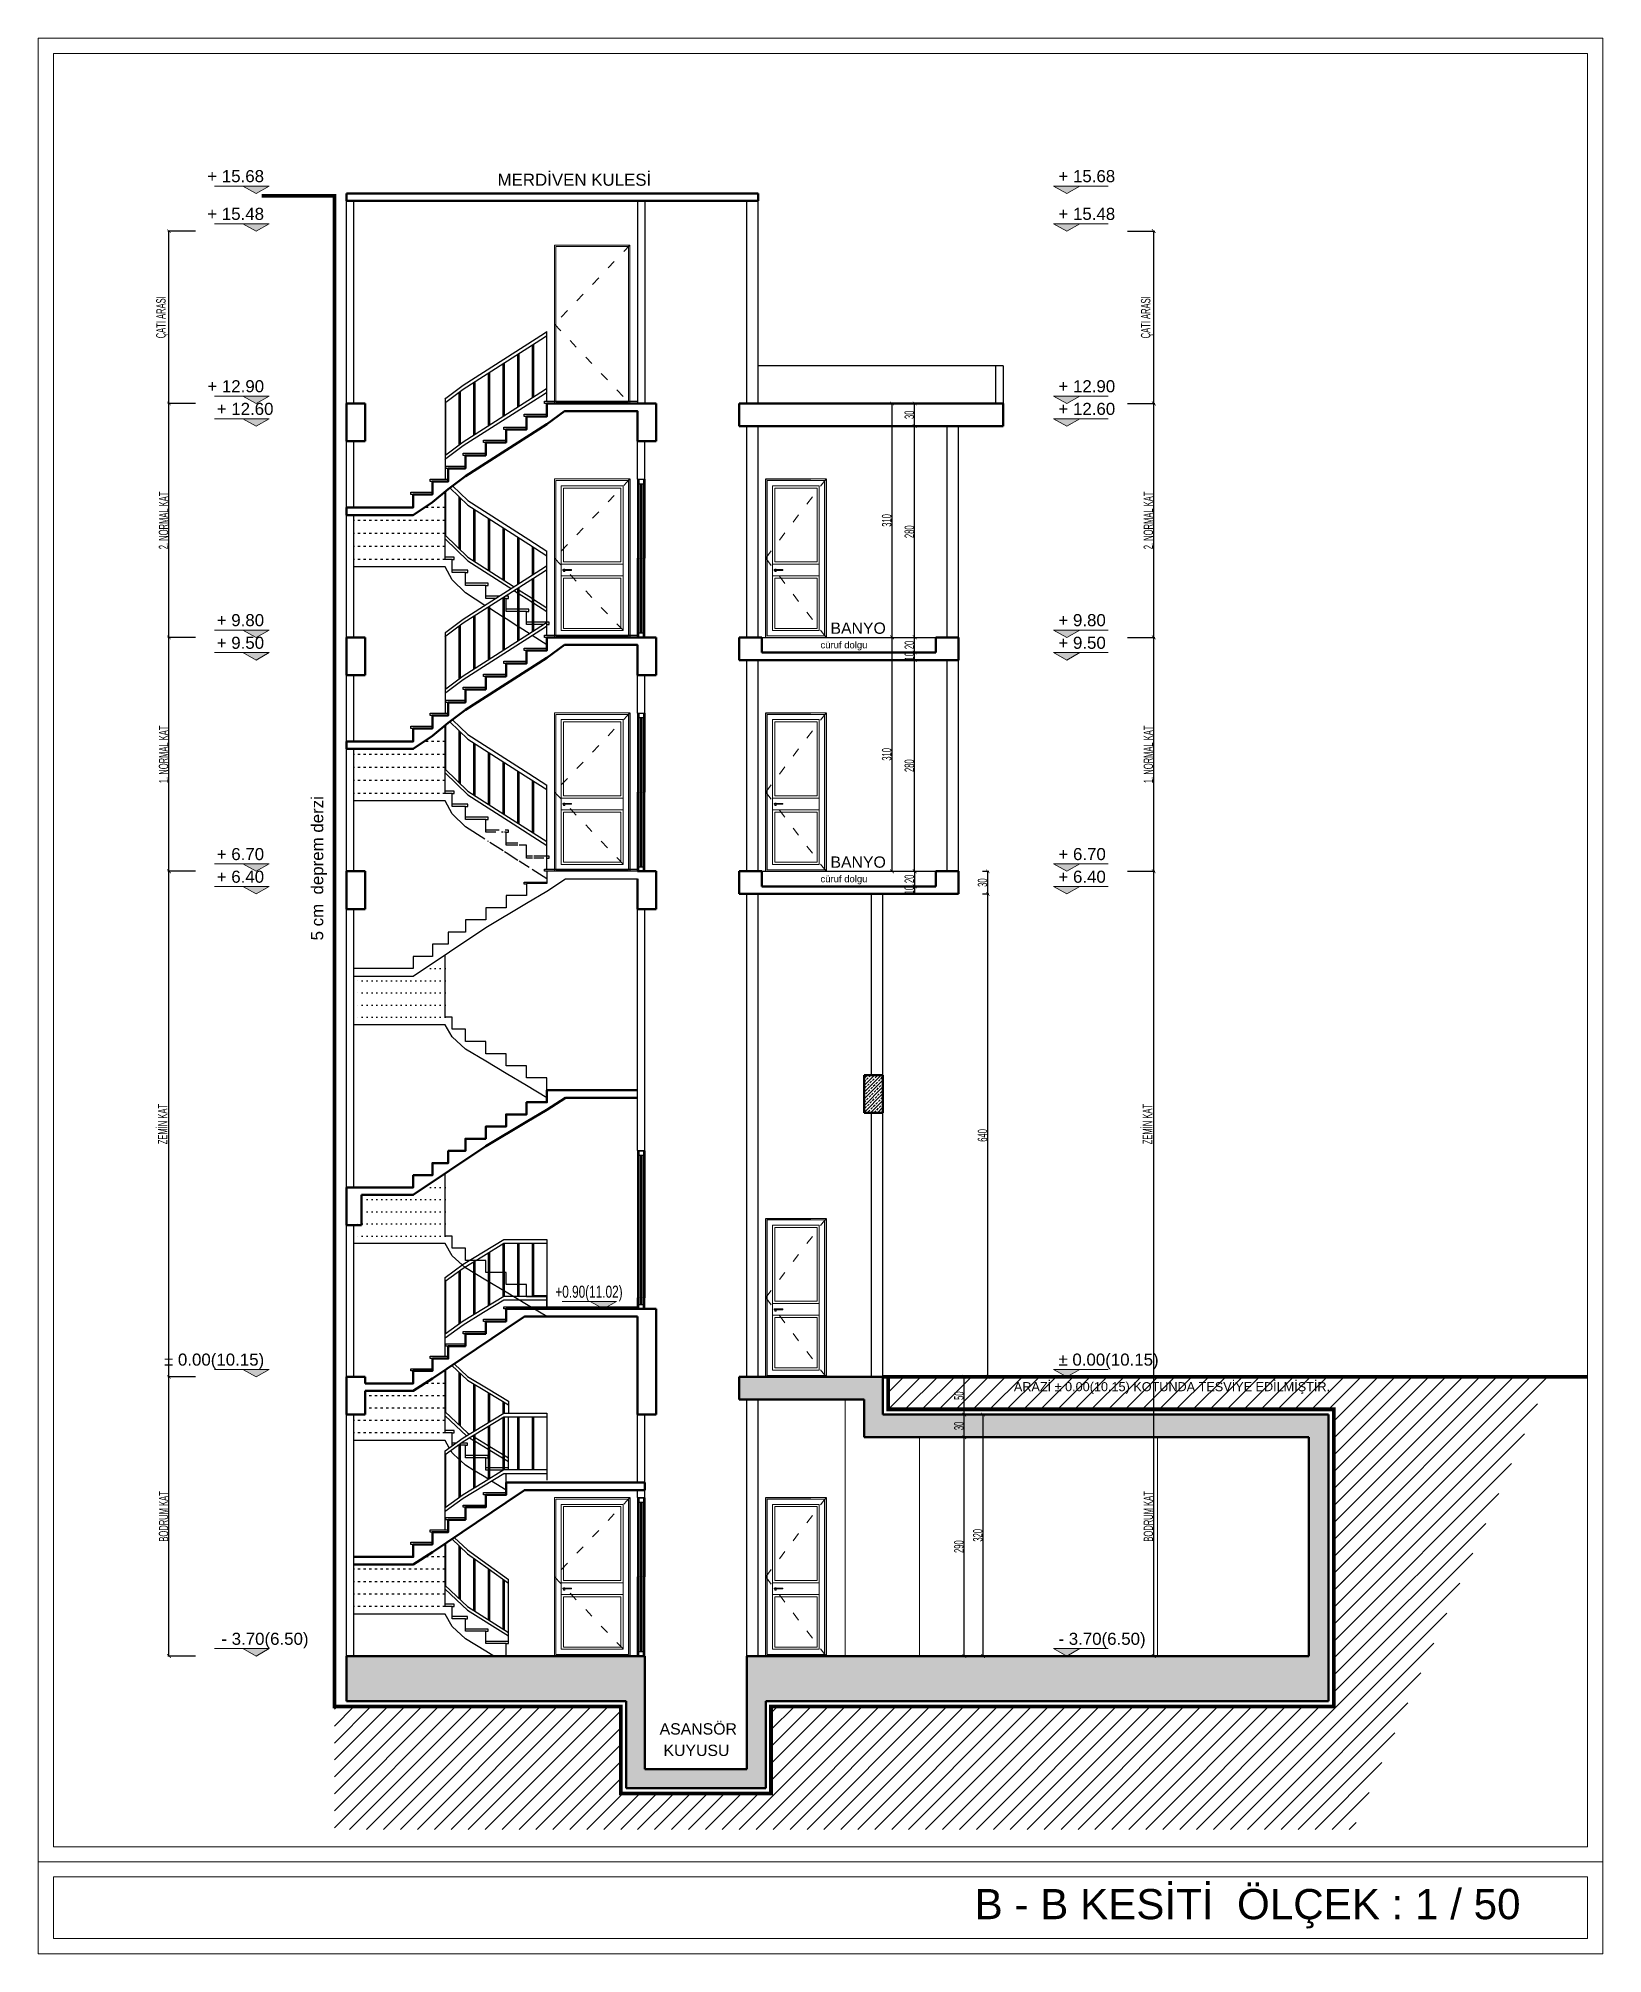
# Model space of a CAD drawing. Header units: millimetres. Extents: x 7519 to 33116, y -1769 to 3101.
# Drawn here: x 26114 to 28187, y 562 to 3101 of the extents above; entities that cross this region are included whole.
import ezdxf

# ---------------------------------------------------------------- set-up
doc = ezdxf.new("R2010")
doc.units = ezdxf.units.MM
for name, pattern in [('ACAD_ISO03W100', [30, 12, -18]), ('ACAD_ISO04W100', [30, 24, -3, 0, -3]), ('DOT', [6.35, 0, -6.35])]:
    doc.linetypes.add(name, pattern=pattern)
doc.layers.add('1', color=7, linetype='Continuous', true_color=0x4137a0)
for name, color, linetype, lineweight in [('iç ölçü x', 20, 'Continuous', 9), ('KAPI', 42, 'Continuous', 25), ('kesit duvar', 97, 'Continuous', 30), ('kesit ödşleme', 5, 'Continuous', 50), ('KOTLAR', 3, 'Continuous', 15), ('KÜTÜPHANE', 34, 'Continuous', 30), ('merdıven', 211, 'Continuous', 30), ('çizgi', 234, 'Continuous', 9)]:
    doc.layers.add(name, color=color, linetype=linetype, lineweight=lineweight)
doc.styles.get("Standard").update_dxf_attribs({"font": 'arial.ttf'})
doc.styles.add('UMUT İÇ ÖLÇÜ YAZISI', font='ARIALN.TTF', dxfattribs={"width": 0.7, "height": 12.5})
doc.dimstyles.new('UMUT İÇ ÖLÇÜ', dxfattribs={"dimtxt": 12.5, "dimasz": 5, "dimexe": 1.25, "dimexo": 0.625, "dimtad": 1, "dimtoh": 1, "dimdec": 0, "dimzin": 12, "dimtxsty": 'UMUT İÇ ÖLÇÜ YAZISI', "dimblk": 'ARCHTICK', "dimcen": 5, "dimclrd": 1, "dimclre": 2, "dimclrt": 3, "dimadec": 0, "dimazin": 0, "dimtfac": 1, "dimtdec": 0, "dimtix": 1, "dimtmove": 0, "dimatfit": 3, "dimldrblk": 'ARCHTICK', "dimfxl": 35, "dimfxlon": 1, "dimtfillclr": 256, "dimarcsym": 0})
pattern_1 = [(90, (12943.674, 7098.94), (-19.5, 4e-15), []), (90, (12945.442, 7100.707), (-19.5, 4e-15), [])]

msp = doc.modelspace()

# ---------------------------------------------------------------- texts
for s, p in [('BANYO', (27163.914, 2311.509)), ('BANYO', (27163.914, 2001.509)), ('ASANSÖR', (26937.476, 852.733)), ('KUYUSU', (26942.636, 824.3))]:
    msp.add_text(s, height=15).set_placement(p)
at = {"layer": '1'}
for p in [(27150.715, 2292.276), (27150.715, 1982.276)]:
    msp.add_text('cüruf dolgu', height=9, dxfattribs=at).set_placement(p)
at = {"layer": 'iç ölçü x'}
for s, height, p in [('+ 15.68', 16, (26337.982, 2910.082)), ('MERDİVEN KULESİ', 16, (26722.704, 2905.325)), ('+ 15.68', 16, (27466.079, 2910.082)), ('+ 15.48', 16, (26337.982, 2860.082)), ('+ 15.48', 16, (27466.079, 2860.082)), ('+ 12.90', 16, (26338.07, 2631.644)), ('+ 12.90', 16, (27466.079, 2631.644)), ('+ 12.60', 16, (26350.501, 2601.644)), ('+ 12.60', 16, (27466.079, 2601.644)), ('+ 9.80', 16, (26350.501, 2321.644)), ('+ 9.80', 16, (27466.079, 2321.644)), ('+ 9.50', 16, (26350.501, 2291.644)), ('+ 9.50', 16, (27466.079, 2291.644)), ('+ 6.70', 16, (26350.501, 2011.644)), ('+ 6.70', 16, (27466.079, 2011.644)), ('+ 6.40', 16, (26350.501, 1981.644)), ('+ 6.40', 16, (27466.079, 1981.644)), ('± 0.00(10.15)', 16, (26280.596, 1341.644)), ('± 0.00(10.15)', 16, (27466.079, 1341.644)), ('ARAZİ ± 0.00(10.15) KOTUNDA TESVİYE EDİLMİŞTİR.', 12, (27407.016, 1307.758)), ('- 3.70(6.50)', 16, (26356.645, 971.644)), ('- 3.70(6.50)', 16, (27466.079, 971.644)), ('B - B KESİTİ  ÖLÇEK : 1 / 50', 40, (27354.993, 608.009))]:
    msp.add_text(s, height=height, dxfattribs=at).set_placement(p)
msp.add_text('5 cm  deprem derzi', height=16, rotation=90, dxfattribs=at).set_placement((26491.649, 1905.175))
at = {"layer": 'iç ölçü x', "width": 0.7}
msp.add_text('+0.90(11.02)', height=16, dxfattribs=at).set_placement((26799.291, 1431.644))

# ---------------------------------------------------------------- blocks, each defined once
blk = doc.blocks.new('A$C255917EC')
at = {"layer": 'iç ölçü x'}
h = blk.add_hatch(color=256, dxfattribs=at)
h.dxf.hatch_style = 1
h.paths.add_polyline_path([(0, 0), (43.7, 24.5), (-43.7, 24.5)])
for p, q in [((0, 0), (-43.7, 24.5)), ((-43.7, 24.5), (137.2, 24.5)), ((0, 0), (43.7, 24.5))]:
    blk.add_line(p, q, dxfattribs=at)
blk = doc.blocks.new('_ArchTick')
at = {"color": 0, "linetype": 'ByBlock', "const_width": 0.15}
blk.add_lwpolyline([(-0.5, -0.5), (0.5, 0.5)], dxfattribs=at)
blk = doc.blocks.new('*D322')
at = {"layer": 'Defpoints', "color": 0, "lineweight": 100, "transparency": 16777216}
for p in [(27477, 1326.8), (27592.4, 1326.8), (27477, 956.8)]:
    blk.add_point(p, dxfattribs=at)
at = {"layer": 'iç ölçü x', "color": 2, "lineweight": -2, "transparency": 16777216}
for p, q in [((27557.4, 1326.8), (27593.6, 1326.8)), ((27557.4, 956.8), (27593.6, 956.8))]:
    blk.add_line(p, q, dxfattribs=at)
at = {"layer": 'iç ölçü x', "color": 1, "lineweight": -2, "transparency": 16777216}
blk.add_line((27592.4, 956.8), (27592.4, 1326.8), dxfattribs=at)
at = {"layer": 'iç ölçü x', "color": 1, "lineweight": -2, "transparency": 16777216, "xscale": 5, "yscale": 5, "zscale": 5}
for p, rotation in [((27592.4, 1326.8), 90), ((27592.4, 956.8), 270)]:
    blk.add_blockref('_ArchTick', p, dxfattribs=dict(at, rotation=rotation))
at = {"layer": 'iç ölçü x', "color": 3, "transparency": 16777216, "insert": (27585.3, 1141.8), "char_height": 12.5, "attachment_point": 5, "rotation": 90, "style": 'UMUT İÇ ÖLÇÜ YAZISI'}
blk.add_mtext('BODRUM KAT', dxfattribs=at)
blk = doc.blocks.new('*D323')
at = {"layer": 'Defpoints', "color": 0, "transparency": 16777216}
for p in [(27477, 1996.8), (27592.4, 1996.8), (27477, 1326.8)]:
    blk.add_point(p, dxfattribs=at)
at = {"layer": 'iç ölçü x', "color": 2, "lineweight": -2, "transparency": 16777216}
for p, q in [((27557.4, 1996.8), (27593.6, 1996.8)), ((27557.4, 1326.8), (27593.6, 1326.8))]:
    blk.add_line(p, q, dxfattribs=at)
at = {"layer": 'iç ölçü x', "color": 1, "lineweight": -2, "transparency": 16777216}
blk.add_line((27592.4, 1326.8), (27592.4, 1996.8), dxfattribs=at)
at = {"layer": 'iç ölçü x', "color": 1, "lineweight": -2, "transparency": 16777216, "xscale": 5, "yscale": 5, "zscale": 5}
for p, rotation in [((27592.4, 1996.8), 90), ((27592.4, 1326.8), 270)]:
    blk.add_blockref('_ArchTick', p, dxfattribs=dict(at, rotation=rotation))
at = {"layer": 'iç ölçü x', "color": 3, "transparency": 16777216, "insert": (27584.1, 1661.8), "char_height": 12.5, "attachment_point": 5, "rotation": 90, "style": 'UMUT İÇ ÖLÇÜ YAZISI'}
blk.add_mtext('ZEMİN KAT', dxfattribs=at)
blk = doc.blocks.new('*D324')
at = {"layer": 'Defpoints', "color": 0, "transparency": 16777216}
for p in [(27477, 2306.8), (27592.4, 2306.8), (27477, 1996.8)]:
    blk.add_point(p, dxfattribs=at)
at = {"layer": 'iç ölçü x', "color": 2, "lineweight": -2, "transparency": 16777216}
for p, q in [((27557.4, 2306.8), (27593.6, 2306.8)), ((27557.4, 1996.8), (27593.6, 1996.8))]:
    blk.add_line(p, q, dxfattribs=at)
at = {"layer": 'iç ölçü x', "color": 1, "lineweight": -2, "transparency": 16777216}
blk.add_line((27592.4, 1996.8), (27592.4, 2306.8), dxfattribs=at)
at = {"layer": 'iç ölçü x', "color": 1, "lineweight": -2, "transparency": 16777216, "xscale": 5, "yscale": 5, "zscale": 5}
for p, rotation in [((27592.4, 2306.8), 90), ((27592.4, 1996.8), 270)]:
    blk.add_blockref('_ArchTick', p, dxfattribs=dict(at, rotation=rotation))
at = {"layer": 'iç ölçü x', "color": 3, "transparency": 16777216, "insert": (27585.3, 2151.8), "char_height": 12.5, "attachment_point": 5, "rotation": 90, "style": 'UMUT İÇ ÖLÇÜ YAZISI'}
blk.add_mtext('1. NORMAL KAT', dxfattribs=at)
blk = doc.blocks.new('*D325')
at = {"layer": 'Defpoints', "color": 0, "transparency": 16777216}
for p in [(27477, 2616.8), (27592.4, 2616.8), (27477, 2306.8)]:
    blk.add_point(p, dxfattribs=at)
at = {"layer": 'iç ölçü x', "color": 2, "lineweight": -2, "transparency": 16777216}
for p, q in [((27557.4, 2616.8), (27593.6, 2616.8)), ((27557.4, 2306.8), (27593.6, 2306.8))]:
    blk.add_line(p, q, dxfattribs=at)
at = {"layer": 'iç ölçü x', "color": 1, "lineweight": -2, "transparency": 16777216}
blk.add_line((27592.4, 2306.8), (27592.4, 2616.8), dxfattribs=at)
at = {"layer": 'iç ölçü x', "color": 1, "lineweight": -2, "transparency": 16777216, "xscale": 5, "yscale": 5, "zscale": 5}
for p, rotation in [((27592.4, 2616.8), 90), ((27592.4, 2306.8), 270)]:
    blk.add_blockref('_ArchTick', p, dxfattribs=dict(at, rotation=rotation))
at = {"layer": 'iç ölçü x', "color": 3, "transparency": 16777216, "insert": (27585.3, 2461.8), "char_height": 12.5, "attachment_point": 5, "rotation": 90, "style": 'UMUT İÇ ÖLÇÜ YAZISI'}
blk.add_mtext('2. NORMAL KAT', dxfattribs=at)
blk = doc.blocks.new('*D326')
at = {"layer": 'Defpoints', "color": 0, "transparency": 16777216}
for p in [(27477, 2845.2), (27592.4, 2845.2), (27477, 2616.8)]:
    blk.add_point(p, dxfattribs=at)
at = {"layer": 'iç ölçü x', "color": 2, "lineweight": -2, "transparency": 16777216}
for p, q in [((27557.4, 2845.2), (27593.6, 2845.2)), ((27557.4, 2616.8), (27593.6, 2616.8))]:
    blk.add_line(p, q, dxfattribs=at)
at = {"layer": 'iç ölçü x', "color": 1, "lineweight": -2, "transparency": 16777216}
blk.add_line((27592.4, 2616.8), (27592.4, 2845.2), dxfattribs=at)
at = {"layer": 'iç ölçü x', "color": 1, "lineweight": -2, "transparency": 16777216, "xscale": 5, "yscale": 5, "zscale": 5}
for p, rotation in [((27592.4, 2845.2), 90), ((27592.4, 2616.8), 270)]:
    blk.add_blockref('_ArchTick', p, dxfattribs=dict(at, rotation=rotation))
at = {"layer": 'iç ölçü x', "color": 3, "transparency": 16777216, "insert": (27583.6, 2731), "char_height": 12.5, "attachment_point": 5, "rotation": 90, "style": 'UMUT İÇ ÖLÇÜ YAZISI'}
blk.add_mtext('ÇATI ARASI ', dxfattribs=at)
blk = doc.blocks.new('*D337')
at = {"layer": 'Defpoints', "color": 0, "lineweight": 100, "transparency": 16777216}
for p in [(26287.2, 1326.8), (26402.5, 1326.8), (26402.5, 956.8)]:
    blk.add_point(p, dxfattribs=at)
at = {"layer": 'iç ölçü x', "color": 2, "lineweight": -2, "transparency": 16777216}
for p, q in [((26322.2, 1326.8), (26285.9, 1326.8)), ((26322.2, 956.8), (26285.9, 956.8))]:
    blk.add_line(p, q, dxfattribs=at)
at = {"layer": 'iç ölçü x', "color": 1, "lineweight": -2, "transparency": 16777216}
blk.add_line((26287.2, 956.8), (26287.2, 1326.8), dxfattribs=at)
at = {"layer": 'iç ölçü x', "color": 1, "lineweight": -2, "transparency": 16777216, "xscale": 5, "yscale": 5, "zscale": 5}
for p, rotation in [((26287.2, 1326.8), 90), ((26287.2, 956.8), 270)]:
    blk.add_blockref('_ArchTick', p, dxfattribs=dict(at, rotation=rotation))
at = {"layer": 'iç ölçü x', "color": 3, "transparency": 16777216, "insert": (26280.1, 1141.8), "char_height": 12.5, "attachment_point": 5, "rotation": 90, "style": 'UMUT İÇ ÖLÇÜ YAZISI'}
blk.add_mtext('BODRUM KAT', dxfattribs=at)
blk = doc.blocks.new('*D338')
at = {"layer": 'Defpoints', "color": 0, "transparency": 16777216}
for p in [(26287.2, 1996.8), (26402.5, 1996.8), (26402.5, 1326.8)]:
    blk.add_point(p, dxfattribs=at)
at = {"layer": 'iç ölçü x', "color": 2, "lineweight": -2, "transparency": 16777216}
for p, q in [((26322.2, 1996.8), (26285.9, 1996.8)), ((26322.2, 1326.8), (26285.9, 1326.8))]:
    blk.add_line(p, q, dxfattribs=at)
at = {"layer": 'iç ölçü x', "color": 1, "lineweight": -2, "transparency": 16777216}
blk.add_line((26287.2, 1326.8), (26287.2, 1996.8), dxfattribs=at)
at = {"layer": 'iç ölçü x', "color": 1, "lineweight": -2, "transparency": 16777216, "xscale": 5, "yscale": 5, "zscale": 5}
for p, rotation in [((26287.2, 1996.8), 90), ((26287.2, 1326.8), 270)]:
    blk.add_blockref('_ArchTick', p, dxfattribs=dict(at, rotation=rotation))
at = {"layer": 'iç ölçü x', "color": 3, "transparency": 16777216, "insert": (26278.9, 1661.8), "char_height": 12.5, "attachment_point": 5, "rotation": 90, "style": 'UMUT İÇ ÖLÇÜ YAZISI'}
blk.add_mtext('ZEMİN KAT', dxfattribs=at)
blk = doc.blocks.new('*D339')
at = {"layer": 'Defpoints', "color": 0, "transparency": 16777216}
for p in [(26287.2, 2306.8), (26402.5, 2306.8), (26402.5, 1996.8)]:
    blk.add_point(p, dxfattribs=at)
at = {"layer": 'iç ölçü x', "color": 2, "lineweight": -2, "transparency": 16777216}
for p, q in [((26322.2, 2306.8), (26285.9, 2306.8)), ((26322.2, 1996.8), (26285.9, 1996.8))]:
    blk.add_line(p, q, dxfattribs=at)
at = {"layer": 'iç ölçü x', "color": 1, "lineweight": -2, "transparency": 16777216}
blk.add_line((26287.2, 1996.8), (26287.2, 2306.8), dxfattribs=at)
at = {"layer": 'iç ölçü x', "color": 1, "lineweight": -2, "transparency": 16777216, "xscale": 5, "yscale": 5, "zscale": 5}
for p, rotation in [((26287.2, 2306.8), 90), ((26287.2, 1996.8), 270)]:
    blk.add_blockref('_ArchTick', p, dxfattribs=dict(at, rotation=rotation))
at = {"layer": 'iç ölçü x', "color": 3, "transparency": 16777216, "insert": (26280.1, 2151.8), "char_height": 12.5, "attachment_point": 5, "rotation": 90, "style": 'UMUT İÇ ÖLÇÜ YAZISI'}
blk.add_mtext('1. NORMAL KAT', dxfattribs=at)
blk = doc.blocks.new('*D340')
at = {"layer": 'Defpoints', "color": 0, "transparency": 16777216}
for p in [(26287.2, 2616.8), (26402.5, 2616.8), (26402.5, 2306.8)]:
    blk.add_point(p, dxfattribs=at)
at = {"layer": 'iç ölçü x', "color": 2, "lineweight": -2, "transparency": 16777216}
for p, q in [((26322.2, 2616.8), (26285.9, 2616.8)), ((26322.2, 2306.8), (26285.9, 2306.8))]:
    blk.add_line(p, q, dxfattribs=at)
at = {"layer": 'iç ölçü x', "color": 1, "lineweight": -2, "transparency": 16777216}
blk.add_line((26287.2, 2306.8), (26287.2, 2616.8), dxfattribs=at)
at = {"layer": 'iç ölçü x', "color": 1, "lineweight": -2, "transparency": 16777216, "xscale": 5, "yscale": 5, "zscale": 5}
for p, rotation in [((26287.2, 2616.8), 90), ((26287.2, 2306.8), 270)]:
    blk.add_blockref('_ArchTick', p, dxfattribs=dict(at, rotation=rotation))
at = {"layer": 'iç ölçü x', "color": 3, "transparency": 16777216, "insert": (26280.1, 2461.8), "char_height": 12.5, "attachment_point": 5, "rotation": 90, "style": 'UMUT İÇ ÖLÇÜ YAZISI'}
blk.add_mtext('2. NORMAL KAT', dxfattribs=at)
blk = doc.blocks.new('*D341')
at = {"layer": 'Defpoints', "color": 0, "transparency": 16777216}
for p in [(26287.2, 2845.2), (26402.5, 2845.2), (26402.5, 2616.8)]:
    blk.add_point(p, dxfattribs=at)
at = {"layer": 'iç ölçü x', "color": 2, "lineweight": -2, "transparency": 16777216}
for p, q in [((26322.2, 2845.2), (26285.9, 2845.2)), ((26322.2, 2616.8), (26285.9, 2616.8))]:
    blk.add_line(p, q, dxfattribs=at)
at = {"layer": 'iç ölçü x', "color": 1, "lineweight": -2, "transparency": 16777216}
blk.add_line((26287.2, 2616.8), (26287.2, 2845.2), dxfattribs=at)
at = {"layer": 'iç ölçü x', "color": 1, "lineweight": -2, "transparency": 16777216, "xscale": 5, "yscale": 5, "zscale": 5}
for p, rotation in [((26287.2, 2845.2), 90), ((26287.2, 2616.8), 270)]:
    blk.add_blockref('_ArchTick', p, dxfattribs=dict(at, rotation=rotation))
at = {"layer": 'iç ölçü x', "color": 3, "transparency": 16777216, "insert": (26278.4, 2731), "char_height": 12.5, "attachment_point": 5, "rotation": 90, "style": 'UMUT İÇ ÖLÇÜ YAZISI'}
blk.add_mtext('ÇATI ARASI ', dxfattribs=at)
blk = doc.blocks.new('*D475')
at = {"layer": 'Defpoints', "color": 0, "lineweight": 100, "transparency": 16777216}
for p in [(27341.2, 1246.8), (27341.2, 1246.8), (27341.2, 956.8)]:
    blk.add_point(p, dxfattribs=at)
at = {"layer": 'iç ölçü x', "color": 2, "lineweight": -2, "transparency": 16777216}
for p, q in [((27341.2, 1246.8), (27339.9, 1246.8)), ((27341.2, 956.8), (27339.9, 956.8))]:
    blk.add_line(p, q, dxfattribs=at)
at = {"layer": 'iç ölçü x', "color": 1, "lineweight": -2, "transparency": 16777216}
blk.add_line((27341.2, 956.8), (27341.2, 1246.8), dxfattribs=at)
at = {"layer": 'iç ölçü x', "color": 1, "lineweight": -2, "transparency": 16777216, "xscale": 5, "yscale": 5, "zscale": 5}
for p, rotation in [((27341.2, 1246.8), 90), ((27341.2, 956.8), 270)]:
    blk.add_blockref('_ArchTick', p, dxfattribs=dict(at, rotation=rotation))
at = {"layer": 'iç ölçü x', "color": 3, "transparency": 16777216, "insert": (27334.2, 1101.8), "char_height": 12.5, "attachment_point": 5, "rotation": 90, "style": 'UMUT İÇ ÖLÇÜ YAZISI'}
blk.add_mtext('290', dxfattribs=at)
blk = doc.blocks.new('*D476')
at = {"layer": 'Defpoints', "color": 0, "lineweight": 100, "transparency": 16777216}
for p in [(27341.2, 1276.8), (27341.2, 1276.8), (27341.2, 1246.8)]:
    blk.add_point(p, dxfattribs=at)
at = {"layer": 'iç ölçü x', "color": 2, "lineweight": -2, "transparency": 16777216}
for p, q in [((27341.2, 1276.8), (27339.9, 1276.8)), ((27341.2, 1246.8), (27339.9, 1246.8))]:
    blk.add_line(p, q, dxfattribs=at)
at = {"layer": 'iç ölçü x', "color": 1, "lineweight": -2, "transparency": 16777216}
blk.add_line((27341.2, 1246.8), (27341.2, 1276.8), dxfattribs=at)
at = {"layer": 'iç ölçü x', "color": 1, "lineweight": -2, "transparency": 16777216, "xscale": 5, "yscale": 5, "zscale": 5}
for p, rotation in [((27341.2, 1276.8), 90), ((27341.2, 1246.8), 270)]:
    blk.add_blockref('_ArchTick', p, dxfattribs=dict(at, rotation=rotation))
at = {"layer": 'iç ölçü x', "color": 3, "transparency": 16777216, "insert": (27334.2, 1261.8), "char_height": 12.5, "attachment_point": 5, "rotation": 90, "style": 'UMUT İÇ ÖLÇÜ YAZISI'}
blk.add_mtext('30', dxfattribs=at)
blk = doc.blocks.new('*D477')
at = {"layer": 'Defpoints', "color": 0, "lineweight": 100, "transparency": 16777216}
for p in [(27341.2, 1326.8), (27341.2, 1326.8), (27341.2, 1276.8)]:
    blk.add_point(p, dxfattribs=at)
at = {"layer": 'iç ölçü x', "color": 2, "lineweight": -2, "transparency": 16777216}
for p, q in [((27341.2, 1326.8), (27339.9, 1326.8)), ((27341.2, 1276.8), (27339.9, 1276.8))]:
    blk.add_line(p, q, dxfattribs=at)
at = {"layer": 'iç ölçü x', "color": 1, "lineweight": -2, "transparency": 16777216}
blk.add_line((27341.2, 1276.8), (27341.2, 1326.8), dxfattribs=at)
at = {"layer": 'iç ölçü x', "color": 1, "lineweight": -2, "transparency": 16777216, "xscale": 5, "yscale": 5, "zscale": 5}
for p, rotation in [((27341.2, 1326.8), 90), ((27341.2, 1276.8), 270)]:
    blk.add_blockref('_ArchTick', p, dxfattribs=dict(at, rotation=rotation))
at = {"layer": 'iç ölçü x', "color": 3, "transparency": 16777216, "insert": (27334.2, 1301.8), "char_height": 12.5, "attachment_point": 5, "rotation": 90, "style": 'UMUT İÇ ÖLÇÜ YAZISI'}
blk.add_mtext('50', dxfattribs=at)
blk = doc.blocks.new('*D478')
at = {"layer": 'Defpoints', "color": 0, "lineweight": 100, "transparency": 16777216}
for p in [(27366.2, 1276.8), (27366.2, 1276.8), (27366.2, 956.8)]:
    blk.add_point(p, dxfattribs=at)
at = {"layer": 'iç ölçü x', "color": 2, "lineweight": -2, "transparency": 16777216}
for p, q in [((27366.2, 1276.8), (27367.4, 1276.8)), ((27366.2, 956.8), (27364.9, 956.8))]:
    blk.add_line(p, q, dxfattribs=at)
at = {"layer": 'iç ölçü x', "color": 1, "lineweight": -2, "transparency": 16777216}
blk.add_line((27366.2, 956.8), (27366.2, 1276.8), dxfattribs=at)
at = {"layer": 'iç ölçü x', "color": 1, "lineweight": -2, "transparency": 16777216, "xscale": 5, "yscale": 5, "zscale": 5}
for p, rotation in [((27366.2, 1276.8), 90), ((27366.2, 956.8), 270)]:
    blk.add_blockref('_ArchTick', p, dxfattribs=dict(at, rotation=rotation))
at = {"layer": 'iç ölçü x', "color": 3, "transparency": 16777216, "insert": (27359.2, 1116.8), "char_height": 12.5, "attachment_point": 5, "rotation": 90, "style": 'UMUT İÇ ÖLÇÜ YAZISI'}
blk.add_mtext('320', dxfattribs=at)
blk = doc.blocks.new('*D491')
at = {"layer": 'Defpoints', "color": 0, "transparency": 16777216}
for p in [(27275.5, 2276.8), (27275.5, 2276.8), (27275.5, 1996.8)]:
    blk.add_point(p, dxfattribs=at)
at = {"layer": 'iç ölçü x', "color": 2, "lineweight": -2, "transparency": 16777216}
for p, q in [((27275.5, 2276.8), (27274.2, 2276.8)), ((27275.5, 1996.8), (27274.2, 1996.8))]:
    blk.add_line(p, q, dxfattribs=at)
at = {"layer": 'iç ölçü x', "color": 1, "lineweight": -2, "transparency": 16777216}
blk.add_line((27275.5, 1996.8), (27275.5, 2276.8), dxfattribs=at)
at = {"layer": 'iç ölçü x', "color": 1, "lineweight": -2, "transparency": 16777216, "xscale": 5, "yscale": 5, "zscale": 5}
for p, rotation in [((27275.5, 2276.8), 90), ((27275.5, 1996.8), 270)]:
    blk.add_blockref('_ArchTick', p, dxfattribs=dict(at, rotation=rotation))
at = {"layer": 'iç ölçü x', "color": 3, "transparency": 16777216, "insert": (27268.5, 2136.8), "char_height": 12.5, "attachment_point": 5, "rotation": 90, "style": 'UMUT İÇ ÖLÇÜ YAZISI'}
blk.add_mtext('280', dxfattribs=at)
blk = doc.blocks.new('*D492')
at = {"layer": 'Defpoints', "color": 0, "transparency": 16777216}
for p in [(27275.5, 2286.8), (27275.5, 2286.8), (27275.5, 2276.8)]:
    blk.add_point(p, dxfattribs=at)
at = {"layer": 'iç ölçü x', "color": 2, "lineweight": -2, "transparency": 16777216}
for p, q in [((27275.5, 2286.8), (27274.2, 2286.8)), ((27275.5, 2276.8), (27274.2, 2276.8))]:
    blk.add_line(p, q, dxfattribs=at)
at = {"layer": 'iç ölçü x', "color": 1, "lineweight": -2, "transparency": 16777216}
blk.add_line((27275.5, 2276.8), (27275.5, 2286.8), dxfattribs=at)
at = {"layer": 'iç ölçü x', "color": 3, "transparency": 16777216, "insert": (27268.5, 2281.8), "char_height": 12.5, "attachment_point": 5, "rotation": 90, "style": 'UMUT İÇ ÖLÇÜ YAZISI'}
blk.add_mtext('10', dxfattribs=at)
blk = doc.blocks.new('*D493')
at = {"layer": 'Defpoints', "color": 0, "transparency": 16777216}
for p in [(27275.5, 2586.8), (27275.5, 2586.8), (27275.5, 2306.8)]:
    blk.add_point(p, dxfattribs=at)
at = {"layer": 'iç ölçü x', "color": 2, "lineweight": -2, "transparency": 16777216}
for p, q in [((27275.5, 2586.8), (27274.2, 2586.8)), ((27275.5, 2306.8), (27274.2, 2306.8))]:
    blk.add_line(p, q, dxfattribs=at)
at = {"layer": 'iç ölçü x', "color": 1, "lineweight": -2, "transparency": 16777216}
blk.add_line((27275.5, 2306.8), (27275.5, 2586.8), dxfattribs=at)
at = {"layer": 'iç ölçü x', "color": 1, "lineweight": -2, "transparency": 16777216, "xscale": 5, "yscale": 5, "zscale": 5}
for p, rotation in [((27275.5, 2586.8), 90), ((27275.5, 2306.8), 270)]:
    blk.add_blockref('_ArchTick', p, dxfattribs=dict(at, rotation=rotation))
at = {"layer": 'iç ölçü x', "color": 3, "transparency": 16777216, "insert": (27268.5, 2446.8), "char_height": 12.5, "attachment_point": 5, "rotation": 90, "style": 'UMUT İÇ ÖLÇÜ YAZISI'}
blk.add_mtext('280', dxfattribs=at)
blk = doc.blocks.new('*D494')
at = {"layer": 'Defpoints', "color": 0, "transparency": 16777216}
for p in [(27275.5, 2616.8), (27275.5, 2616.8), (27275.5, 2586.8)]:
    blk.add_point(p, dxfattribs=at)
at = {"layer": 'iç ölçü x', "color": 2, "lineweight": -2, "transparency": 16777216}
for p, q in [((27275.5, 2616.8), (27274.2, 2616.8)), ((27275.5, 2586.8), (27274.2, 2586.8))]:
    blk.add_line(p, q, dxfattribs=at)
at = {"layer": 'iç ölçü x', "color": 1, "lineweight": -2, "transparency": 16777216}
blk.add_line((27275.5, 2586.8), (27275.5, 2616.8), dxfattribs=at)
at = {"layer": 'iç ölçü x', "color": 1, "lineweight": -2, "transparency": 16777216, "xscale": 5, "yscale": 5, "zscale": 5}
for p, rotation in [((27275.5, 2616.8), 90), ((27275.5, 2586.8), 270)]:
    blk.add_blockref('_ArchTick', p, dxfattribs=dict(at, rotation=rotation))
at = {"layer": 'iç ölçü x', "color": 3, "transparency": 16777216, "insert": (27268.5, 2601.8), "char_height": 12.5, "attachment_point": 5, "rotation": 90, "style": 'UMUT İÇ ÖLÇÜ YAZISI'}
blk.add_mtext('30', dxfattribs=at)
blk = doc.blocks.new('*D495')
at = {"layer": 'Defpoints', "color": 0, "transparency": 16777216}
for p in [(27275.5, 1976.8), (27275.5, 1966.8), (27275.5, 1966.8)]:
    blk.add_point(p, dxfattribs=at)
at = {"layer": 'iç ölçü x', "color": 2, "lineweight": -2, "transparency": 16777216}
for p, q in [((27275.5, 1976.8), (27274.2, 1976.8)), ((27275.5, 1966.8), (27274.2, 1966.8))]:
    blk.add_line(p, q, dxfattribs=at)
at = {"layer": 'iç ölçü x', "color": 1, "lineweight": -2, "transparency": 16777216}
blk.add_line((27275.5, 1976.8), (27275.5, 1966.8), dxfattribs=at)
at = {"layer": 'iç ölçü x', "color": 3, "transparency": 16777216, "insert": (27268.5, 1971.8), "char_height": 12.5, "attachment_point": 5, "rotation": 90, "style": 'UMUT İÇ ÖLÇÜ YAZISI'}
blk.add_mtext('10', dxfattribs=at)
blk = doc.blocks.new('*D496')
at = {"layer": 'Defpoints', "color": 0, "transparency": 16777216}
for p in [(27245.5, 2306.8), (27245.5, 2306.8), (27245.5, 1996.8)]:
    blk.add_point(p, dxfattribs=at)
at = {"layer": 'iç ölçü x', "color": 2, "lineweight": -2, "transparency": 16777216}
for p, q in [((27245.5, 2306.8), (27244.2, 2306.8)), ((27245.5, 1996.8), (27244.2, 1996.8))]:
    blk.add_line(p, q, dxfattribs=at)
at = {"layer": 'iç ölçü x', "color": 1, "lineweight": -2, "transparency": 16777216}
blk.add_line((27245.5, 1996.8), (27245.5, 2306.8), dxfattribs=at)
at = {"layer": 'iç ölçü x', "color": 1, "lineweight": -2, "transparency": 16777216, "xscale": 5, "yscale": 5, "zscale": 5}
for p, rotation in [((27245.5, 2306.8), 90), ((27245.5, 1996.8), 270)]:
    blk.add_blockref('_ArchTick', p, dxfattribs=dict(at, rotation=rotation))
at = {"layer": 'iç ölçü x', "color": 3, "transparency": 16777216, "insert": (27238.5, 2151.8), "char_height": 12.5, "attachment_point": 5, "rotation": 90, "style": 'UMUT İÇ ÖLÇÜ YAZISI'}
blk.add_mtext('310', dxfattribs=at)
blk = doc.blocks.new('*D497')
at = {"layer": 'Defpoints', "color": 0, "transparency": 16777216}
for p in [(27245.5, 2616.8), (27245.5, 2616.8), (27245.5, 2306.8)]:
    blk.add_point(p, dxfattribs=at)
at = {"layer": 'iç ölçü x', "color": 2, "lineweight": -2, "transparency": 16777216}
for p, q in [((27245.5, 2616.8), (27244.2, 2616.8)), ((27245.5, 2306.8), (27244.2, 2306.8))]:
    blk.add_line(p, q, dxfattribs=at)
at = {"layer": 'iç ölçü x', "color": 1, "lineweight": -2, "transparency": 16777216}
blk.add_line((27245.5, 2306.8), (27245.5, 2616.8), dxfattribs=at)
at = {"layer": 'iç ölçü x', "color": 1, "lineweight": -2, "transparency": 16777216, "xscale": 5, "yscale": 5, "zscale": 5}
for p, rotation in [((27245.5, 2616.8), 90), ((27245.5, 2306.8), 270)]:
    blk.add_blockref('_ArchTick', p, dxfattribs=dict(at, rotation=rotation))
at = {"layer": 'iç ölçü x', "color": 3, "transparency": 16777216, "insert": (27238.5, 2461.8), "char_height": 12.5, "attachment_point": 5, "rotation": 90, "style": 'UMUT İÇ ÖLÇÜ YAZISI'}
blk.add_mtext('310', dxfattribs=at)
blk = doc.blocks.new('*D500')
at = {"layer": 'Defpoints', "color": 0, "transparency": 16777216}
for p in [(27275.5, 2306.8), (27275.5, 2306.8), (27275.5, 2286.8)]:
    blk.add_point(p, dxfattribs=at)
at = {"layer": 'iç ölçü x', "color": 2, "lineweight": -2, "transparency": 16777216}
for p, q in [((27275.5, 2306.8), (27274.2, 2306.8)), ((27275.5, 2286.8), (27274.2, 2286.8))]:
    blk.add_line(p, q, dxfattribs=at)
at = {"layer": 'iç ölçü x', "color": 1, "lineweight": -2, "transparency": 16777216}
blk.add_line((27275.5, 2286.8), (27275.5, 2306.8), dxfattribs=at)
at = {"layer": 'iç ölçü x', "color": 1, "lineweight": -2, "transparency": 16777216, "xscale": 5, "yscale": 5, "zscale": 5}
for p, rotation in [((27275.5, 2306.8), 90), ((27275.5, 2286.8), 270)]:
    blk.add_blockref('_ArchTick', p, dxfattribs=dict(at, rotation=rotation))
at = {"layer": 'iç ölçü x', "color": 3, "transparency": 16777216, "insert": (27268.5, 2296.8), "char_height": 12.5, "attachment_point": 5, "rotation": 90, "style": 'UMUT İÇ ÖLÇÜ YAZISI'}
blk.add_mtext('20', dxfattribs=at)
blk = doc.blocks.new('*D501')
at = {"layer": 'Defpoints', "color": 0, "transparency": 16777216}
for p in [(27275.5, 1996.8), (27275.5, 1976.8), (27275.5, 1976.8)]:
    blk.add_point(p, dxfattribs=at)
at = {"layer": 'iç ölçü x', "color": 2, "lineweight": -2, "transparency": 16777216}
for p, q in [((27275.5, 1996.8), (27274.2, 1996.8)), ((27275.5, 1976.8), (27274.2, 1976.8))]:
    blk.add_line(p, q, dxfattribs=at)
at = {"layer": 'iç ölçü x', "color": 1, "lineweight": -2, "transparency": 16777216}
blk.add_line((27275.5, 1996.8), (27275.5, 1976.8), dxfattribs=at)
at = {"layer": 'iç ölçü x', "color": 1, "lineweight": -2, "transparency": 16777216, "xscale": 5, "yscale": 5, "zscale": 5}
for p, rotation in [((27275.5, 1996.8), 90), ((27275.5, 1976.8), 270)]:
    blk.add_blockref('_ArchTick', p, dxfattribs=dict(at, rotation=rotation))
at = {"layer": 'iç ölçü x', "color": 3, "transparency": 16777216, "insert": (27268.5, 1986.8), "char_height": 12.5, "attachment_point": 5, "rotation": 90, "style": 'UMUT İÇ ÖLÇÜ YAZISI'}
blk.add_mtext('20', dxfattribs=at)
blk = doc.blocks.new('*D541')
at = {"layer": '1', "color": 2, "lineweight": -2, "transparency": 16777216}
for p, q in [((27365.4, 1966.8), (27373.8, 1966.8)), ((27372.5, 1326.8), (27371.3, 1326.8))]:
    blk.add_line(p, q, dxfattribs=at)
at = {"layer": '1', "color": 1, "lineweight": -2, "transparency": 16777216}
blk.add_line((27372.5, 1326.8), (27372.5, 1966.8), dxfattribs=at)
at = {"layer": 'Defpoints', "color": 0, "transparency": 16777216}
for p in [(27364.8, 1966.8), (27372.5, 1966.8), (27372.5, 1326.8)]:
    blk.add_point(p, dxfattribs=at)
at = {"layer": '1', "color": 1, "lineweight": -2, "transparency": 16777216, "xscale": 5, "yscale": 5, "zscale": 5}
for p, rotation in [((27372.5, 1966.8), 90), ((27372.5, 1326.8), 270)]:
    blk.add_blockref('_ArchTick', p, dxfattribs=dict(at, rotation=rotation))
at = {"layer": '1', "color": 3, "transparency": 16777216, "insert": (27365.5, 1646.8), "char_height": 12.5, "attachment_point": 5, "rotation": 90, "style": 'UMUT İÇ ÖLÇÜ YAZISI'}
blk.add_mtext('640', dxfattribs=at)
blk = doc.blocks.new('*D542')
at = {"layer": '1', "color": 2, "lineweight": -2, "transparency": 16777216}
for p, q in [((27365.4, 1996.8), (27373.8, 1996.8)), ((27365.4, 1966.8), (27373.8, 1966.8))]:
    blk.add_line(p, q, dxfattribs=at)
at = {"layer": '1', "color": 1, "lineweight": -2, "transparency": 16777216}
blk.add_line((27372.5, 1966.8), (27372.5, 1996.8), dxfattribs=at)
at = {"layer": 'Defpoints', "color": 0, "transparency": 16777216}
for p in [(27364.8, 1996.8), (27372.5, 1996.8), (27364.8, 1966.8)]:
    blk.add_point(p, dxfattribs=at)
at = {"layer": '1', "color": 1, "lineweight": -2, "transparency": 16777216, "xscale": 5, "yscale": 5, "zscale": 5}
for p, rotation in [((27372.5, 1996.8), 90), ((27372.5, 1966.8), 270)]:
    blk.add_blockref('_ArchTick', p, dxfattribs=dict(at, rotation=rotation))
at = {"layer": '1', "color": 3, "transparency": 16777216, "insert": (27365.5, 1981.8), "char_height": 12.5, "attachment_point": 5, "rotation": 90, "style": 'UMUT İÇ ÖLÇÜ YAZISI'}
blk.add_mtext('30', dxfattribs=at)
blk = doc.blocks.new('A$C285D3364')
at = {"layer": '1', "linetype": 'DOT'}
for p, q in [((-255, 161.1), (-282.3, 161.1)), ((-255, 145), (-375.8, 145)), ((-255, 128.9), (-375.8, 128.9)), ((-255, 112.8), (-375.8, 112.8)), ((-255, 96.7), (-375.8, 96.7))]:
    blk.add_line(p, q, dxfattribs=at)
at = {"layer": '1'}
for points in [[(0, 0), (-120, 0), (-120, 16.1), (-147, 16.1), (-147, 32.2), (-174, 32.2), (-174, 48.3), (-201, 48.3), (-201, 64.4), (-228, 64.4), (-228, 80.6), (-245.7, 80.6), (-245.7, 96.7), (-255, 96.7), (-255, 179.4)], [(-120, -10), (-147, 6.1), (-174, 22.2), (-201, 38.3), (-228, 54.4), (-245.7, 70.6), (-255, 86.7), (-375.8, 86.7)]]:
    blk.add_lwpolyline(points, dxfattribs=at)
at = {"layer": 'merdıven'}
for points in [[(0, 290), (-120, 290), (-120, 273.9), (-147, 273.9), (-147, 257.8), (-174, 257.8), (-174, 241.7), (-201, 241.7), (-201, 225.6), (-228, 225.6), (-228, 209.4), (-228, 209.4), (-250.9, 209.4), (-250.9, 193.3), (-271.7, 193.3), (-271.7, 177.2), (-297.2, 177.2), (-297.2, 161.1), (-375.8, 161.1)], [(-375.8, 151.1), (-297.2, 151.1), (-201, 215.6), (-147, 247.8), (-120, 263.9), (-95.3, 280), (0, 280)]]:
    blk.add_lwpolyline(points, dxfattribs=at)

# ---------------------------------------------------------------- dimensions: what is measured, and where the dimension line sits
at = {"layer": '1'}
for base, p1, p2, picture, middle in [((27372.529, 1996.767), (27364.801, 1966.767), (27364.801, 1996.767), '*D542', (27365.522, 1981.767)), ((27372.529, 1966.767), (27372.529, 1326.767), (27364.801, 1966.767), '*D541', (27365.522, 1646.767))]:
    dim = msp.add_linear_dim(base=base, p1=p1, p2=p2, angle=90, dimstyle='UMUT İÇ ÖLÇÜ', override={"dimtmove": 1}, dxfattribs=at)
    dim.commit()
    dim.dimension.update_dxf_attribs({"geometry": picture, "text_midpoint": middle})
at = {"layer": 'iç ölçü x'}
for base, p1, p2, text, picture, middle in [((26287.163, 2845.205), (26402.54, 2616.767), (26402.54, 2845.205), 'ÇATI ARASI ', '*D341', (26278.386, 2730.986)), ((27592.358, 2845.205), (27476.981, 2616.767), (27476.981, 2845.205), 'ÇATI ARASI ', '*D326', (27583.582, 2730.986)), ((26287.163, 2616.767), (26402.54, 2306.767), (26402.54, 2616.767), '2. NORMAL KAT', '*D340', (26280.07, 2461.767)), ((27592.358, 2616.767), (27476.981, 2306.767), (27476.981, 2616.767), '2. NORMAL KAT', '*D325', (27585.266, 2461.767)), ((26287.163, 2306.767), (26402.54, 1996.767), (26402.54, 2306.767), '1. NORMAL KAT', '*D339', (26280.07, 2151.767)), ((27592.358, 2306.767), (27476.981, 1996.767), (27476.981, 2306.767), '1. NORMAL KAT', '*D324', (27585.266, 2151.767)), ((26287.163, 1996.767), (26402.54, 1326.767), (26402.54, 1996.767), 'ZEMİN KAT', '*D338', (26278.902, 1661.767)), ((27592.358, 1996.767), (27476.981, 1326.767), (27476.981, 1996.767), 'ZEMİN KAT', '*D323', (27584.098, 1661.767))]:
    dim = msp.add_linear_dim(base=base, p1=p1, p2=p2, angle=90, text=text, dimstyle='UMUT İÇ ÖLÇÜ', override={"dimtmove": 1}, dxfattribs=at)
    dim.commit()
    dim.dimension.update_dxf_attribs({"geometry": picture, "text_midpoint": middle})
for base, p1, p2, picture, middle in [((27245.498, 2616.767), (27245.498, 2306.767), (27245.498, 2616.767), '*D497', (27238.491, 2461.767)), ((27245.498, 2306.767), (27245.498, 1996.767), (27245.498, 2306.767), '*D496', (27238.491, 2151.767)), ((27275.498, 2276.767), (27275.498, 1996.767), (27275.498, 2276.767), '*D491', (27268.491, 2136.767)), ((27366.165, 1276.767), (27366.165, 956.767), (27366.165, 1276.767), '*D478', (27359.158, 1116.767)), ((27341.165, 1246.767), (27341.165, 956.767), (27341.165, 1246.767), '*D475', (27334.158, 1101.767))]:
    dim = msp.add_linear_dim(base=base, p1=p1, p2=p2, angle=90, dimstyle='UMUT İÇ ÖLÇÜ', dxfattribs=at)
    dim.commit()
    dim.dimension.update_dxf_attribs({"geometry": picture, "text_midpoint": middle})
for base, p1, p2, picture, middle in [((27275.498, 2616.767), (27275.498, 2586.767), (27275.498, 2616.767), '*D494', (27268.491, 2601.767)), ((27275.498, 2586.767), (27275.498, 2306.767), (27275.498, 2586.767), '*D493', (27268.491, 2446.767)), ((27275.498, 2306.767), (27275.498, 2286.767), (27275.498, 2306.767), '*D500', (27268.491, 2296.767)), ((27275.498, 2286.767), (27275.498, 2276.767), (27275.498, 2286.767), '*D492', (27268.491, 2281.767)), ((27275.498, 1976.767), (27275.498, 1996.767), (27275.498, 1976.767), '*D501', (27268.491, 1986.767)), ((27275.498, 1966.767), (27275.498, 1976.767), (27275.498, 1966.767), '*D495', (27268.491, 1971.767)), ((27341.165, 1326.767), (27341.165, 1276.767), (27341.165, 1326.767), '*D477', (27334.158, 1301.767)), ((27341.165, 1276.767), (27341.165, 1246.767), (27341.165, 1276.767), '*D476', (27334.158, 1261.767))]:
    dim = msp.add_linear_dim(base=base, p1=p1, p2=p2, angle=90, dimstyle='UMUT İÇ ÖLÇÜ', override={"dimtmove": 1}, dxfattribs=at)
    dim.commit()
    dim.dimension.update_dxf_attribs({"geometry": picture, "text_midpoint": middle})
for base, p1, p2, picture, middle in [((26287.163, 1326.767), (26402.54, 956.767), (26402.54, 1326.767), '*D337', (26280.07, 1141.767)), ((27592.358, 1326.767), (27476.981, 956.767), (27476.981, 1326.767), '*D322', (27585.266, 1141.767))]:
    dim = msp.add_linear_dim(base=base, p1=p1, p2=p2, angle=90, text='BODRUM KAT', dimstyle='UMUT İÇ ÖLÇÜ', dxfattribs=at)
    dim.commit()
    dim.dimension.update_dxf_attribs({"geometry": picture, "text_midpoint": middle})

# ---------------------------------------------------------------- hatches: boundary and pattern name
at = {"layer": '1', "lineweight": 30}
h = msp.add_hatch(dxfattribs=at)
h.set_pattern_fill('JIS_LC_8A', color=256, scale=2.5, angle=45)
h.set_pattern_definition(pattern_1)
h.paths.add_polyline_path([(26677.07, 2635.878), (26654.239, 2618.656), (26653.07, 2617.692), (26653.07, 2547.692), (26654.239, 2548.656), (26677.07, 2565.878), (26785.07, 2634.767), (26788.07, 2636.974), (26788.07, 2706.974), (26785.07, 2704.767)])
at = {"layer": '1'}
h = msp.add_hatch(dxfattribs=at)
h.set_pattern_fill('JIS_LC_8A', color=256, scale=2.5, angle=45)
h.set_pattern_definition(pattern_1)
h.paths.add_polyline_path([(26737.07, 2447.537), (26710.07, 2464.759), (26683.07, 2481.982), (26659.372, 2505.043), (26657.239, 2503.434), (26653.07, 2499.995), (26653.07, 2442.294), (26683.07, 2413.1), (26710.07, 2395.878), (26737.07, 2378.656), (26744.522, 2373.903), (26785.07, 2399.767), (26788.07, 2401.974), (26788.07, 2415.006), (26764.07, 2430.315)])
h = msp.add_hatch(dxfattribs=at)
h.set_pattern_fill('JIS_LC_8A', color=256, scale=2.5, angle=45)
h.set_pattern_definition([(90, (12943.674, 6788.94), (-19.5, 4e-15), []), (90, (12945.442, 6790.707), (-19.5, 4e-15), [])])
h.paths.add_polyline_path([(26764.07, 2120.315), (26737.07, 2137.537), (26710.07, 2154.759), (26683.07, 2171.982), (26659.372, 2195.043), (26657.239, 2193.434), (26653.07, 2189.995), (26653.07, 2132.294), (26683.07, 2103.1), (26710.07, 2085.878), (26737.07, 2068.656), (26788.07, 2036.125), (26785.07, 2089.767), (26788.07, 2091.974), (26788.07, 2105.006)])
h = msp.add_hatch(dxfattribs=at)
h.set_pattern_fill('ANSI33', color=256)
h.set_pattern_definition([(45, (-18588.689, 0), (-4.4901281, 4.4901281), []), (45, (-18584.199, 0), (-4.4901281, 4.4901281), [3.175, -1.5875])])
h.paths.add_polyline_path([(27233.436, 1726.767), (27208.436, 1726.767), (27208.436, 1676.767), (27233.436, 1676.767)])
h = msp.add_hatch(dxfattribs=at)
h.set_pattern_fill('ANSI33', color=256)
h.set_pattern_definition([(45, (-19841.7035, 0), (-4.4901281, 4.4901281), []), (45, (-19837.2134, 0), (-4.4901281, 4.4901281), [3.175, -1.5875])])
h.paths.add_polyline_path([(26893.069, 896.767), (26893.069, 781.767), (27078.074, 781.767), (27078.074, 896.767), (27824.112, 896.767), (27824.112, 1276.767), (27233.436, 1276.767), (27233.436, 1326.767), (27043.074, 1326.767), (27043.074, 1296.767), (27208.436, 1296.767), (27208.436, 1246.767), (27797.817, 1246.767), (27797.817, 956.767), (27053.074, 956.767), (27053.074, 806.767), (26918.069, 806.767), (26918.069, 956.767), (26916.084, 956.767), (26522.299, 956.767), (26522.299, 896.767)])
h.paths.add_polyline_path([(27347.127, 1253.115), (27347.127, 1270.515), (27321.103, 1270.515), (27321.103, 1253.115)], flags=24)
at = {"layer": 'iç ölçü x'}
h = msp.add_hatch(dxfattribs=at)
h.set_pattern_fill('ANSI31', color=256, scale=5)
h.set_pattern_definition([(45, (363.133, 0), (-11.22532, 11.22532), [])])
h.paths.add_polyline_path([(28116.549, 1326.767), (27240.436, 1326.767), (27240.436, 1283.767), (27831.112, 1283.767), (27831.112, 889.767), (27085.074, 889.767), (27085.074, 774.767), (26886.069, 774.767), (26886.069, 889.767), (26506.518, 889.767), (26506.518, 726.95), (27856.492, 726.95)])
h.paths.add_polyline_path([(27402.467, 1299.706), (27830.64, 1299.706), (27830.64, 1326.853), (27402.467, 1326.853)], flags=9)

# ---------------------------------------------------------------- linework, layer by layer
at = {"layer": '1', "lineweight": 30}
for p, q in [((26788.07, 2619.767), (26788.07, 2711.974)), ((26653.07, 2622.692), (26653.07, 2516.434)), ((26788.07, 2309.767), (26788.07, 2401.974)), ((26731.942, 2290.879), (26731.942, 2360.879)), ((26749.674, 2302.189), (26749.674, 2372.189)), ((26751.442, 2303.317), (26751.442, 2373.317)), ((26769.174, 2314.628), (26769.174, 2384.628)), ((26770.942, 2315.755), (26770.942, 2385.755)), ((26692.942, 2266.002), (26692.942, 2336.002)), ((26710.674, 2277.313), (26710.674, 2347.313)), ((26712.442, 2278.44), (26712.442, 2348.44)), ((26730.174, 2289.751), (26730.174, 2359.751)), ((26653.07, 2312.692), (26653.07, 2206.434)), ((26671.674, 2251.808), (26671.674, 2321.808)), ((26673.442, 2253.141), (26673.442, 2323.141)), ((26691.174, 2264.875), (26691.174, 2334.875)), ((26653.942, 2238.411), (26653.942, 2308.411)), ((26788.07, 1999.767), (26788.07, 2091.974)), ((26730.174, 1433.266), (26730.174, 1503.266)), ((26731.942, 1433.803), (26731.942, 1503.803)), ((26749.674, 1433.803), (26749.674, 1503.803)), ((26751.442, 1433.803), (26751.442, 1503.803)), ((26769.174, 1433.803), (26769.174, 1503.803)), ((26770.942, 1433.803), (26770.942, 1503.803)), ((26788.07, 1508.803), (26788.07, 1419.767)), ((26691.174, 1409.535), (26691.174, 1479.535)), ((26692.942, 1410.611), (26692.942, 1480.611)), ((26710.674, 1421.4), (26710.674, 1491.4)), ((26712.442, 1422.476), (26712.442, 1492.476)), ((26653.058, 1354.053), (26653.058, 1458.677)), ((26653.942, 1384.313), (26653.942, 1454.313)), ((26671.674, 1397.072), (26671.674, 1467.072)), ((26673.442, 1398.344), (26673.442, 1468.344)), ((26730.174, 1203.266), (26730.174, 1273.266)), ((26731.942, 1203.803), (26731.942, 1273.803)), ((26749.674, 1203.803), (26749.674, 1273.803)), ((26751.442, 1203.803), (26751.442, 1273.803)), ((26769.174, 1203.803), (26769.174, 1273.803)), ((26770.942, 1203.803), (26770.942, 1273.803)), ((26788.07, 1278.803), (26788.07, 1189.767)), ((26691.174, 1179.535), (26691.174, 1249.535)), ((26692.942, 1180.611), (26692.942, 1250.611)), ((26710.674, 1191.4), (26710.674, 1261.4)), ((26712.442, 1192.476), (26712.442, 1262.476)), ((26653.058, 1124.053), (26653.058, 1228.677)), ((26653.942, 1154.313), (26653.942, 1224.313)), ((26671.674, 1167.072), (26671.674, 1237.072)), ((26673.442, 1168.344), (26673.442, 1238.344))]:
    msp.add_line(p, q, dxfattribs=at)
at = {"layer": '1'}
for p, q in [((26785.07, 2616.767), (26785.07, 2619.767)), ((26785.07, 2619.767), (26908.099, 2619.767)), ((26788.07, 2616.767), (26785.07, 2616.767)), ((26758.07, 2599.545), (26758.07, 2602.545)), ((26758.07, 2602.545), (26788.07, 2602.545)), ((26761.07, 2599.545), (26758.07, 2599.545)), ((26704.07, 2565.1), (26704.07, 2568.1)), ((26704.07, 2568.1), (26734.07, 2568.1)), ((26707.07, 2565.1), (26704.07, 2565.1)), ((26731.07, 2582.323), (26731.07, 2585.323)), ((26731.07, 2585.323), (26761.07, 2585.323)), ((26734.07, 2582.323), (26731.07, 2582.323)), ((26677.07, 2547.878), (26677.07, 2550.878)), ((26677.07, 2550.878), (26707.07, 2550.878)), ((26680.07, 2547.878), (26677.07, 2547.878)), ((26633.364, 2513.434), (26633.364, 2516.434)), ((26633.364, 2516.434), (26657.239, 2516.434)), ((26636.364, 2513.434), (26633.364, 2513.434)), ((26654.239, 2530.656), (26654.239, 2533.656)), ((26654.239, 2533.656), (26680.07, 2533.656)), ((26657.239, 2530.656), (26654.239, 2530.656)), ((26607.878, 2496.212), (26607.878, 2499.212)), ((26607.878, 2499.212), (26636.364, 2499.212)), ((26610.878, 2496.212), (26607.878, 2496.212)), ((26665.372, 2413.1), (26653.07, 2413.1)), ((26665.372, 2410.1), (26665.372, 2413.1)), ((26788.07, 2401.974), (26788.07, 2421.11)), ((26662.372, 2410.1), (26665.372, 2410.1)), ((26683.07, 2395.878), (26662.372, 2395.878)), ((26680.07, 2392.878), (26683.07, 2392.878)), ((26683.07, 2392.878), (26683.07, 2395.878)), ((26710.07, 2378.656), (26680.07, 2378.656)), ((26707.07, 2375.656), (26710.07, 2375.656)), ((26724.974, 2361.434), (26707.07, 2361.434)), ((26710.07, 2375.656), (26710.07, 2378.656)), ((26737.07, 2361.434), (26732.812, 2361.434)), ((26737.07, 2358.434), (26737.07, 2361.434)), ((26734.07, 2358.434), (26737.07, 2358.434)), ((26749.674, 2344.212), (26734.07, 2344.212)), ((26764.07, 2344.212), (26751.442, 2344.212)), ((26761.07, 2341.212), (26764.07, 2341.212)), ((26764.07, 2341.212), (26764.07, 2344.212)), ((26769.174, 2326.989), (26761.07, 2326.989)), ((26791.07, 2326.989), (26770.942, 2326.989)), ((26788.07, 2323.989), (26791.07, 2323.989)), ((26791.07, 2323.989), (26791.07, 2326.989)), ((26758.07, 2289.545), (26758.07, 2292.545)), ((26758.07, 2292.545), (26788.07, 2292.545)), ((26761.07, 2289.545), (26758.07, 2289.545)), ((26785.07, 2306.767), (26785.07, 2309.767)), ((26785.07, 2309.767), (26908.099, 2309.767)), ((26788.07, 2306.767), (26785.07, 2306.767)), ((27073.074, 2306.767), (27303.436, 2306.767)), ((26731.07, 2272.323), (26731.07, 2275.323)), ((26731.07, 2275.323), (26761.07, 2275.323)), ((26734.07, 2272.323), (26731.07, 2272.323)), ((26677.07, 2237.878), (26677.07, 2240.878)), ((26677.07, 2240.878), (26707.07, 2240.878)), ((26680.07, 2237.878), (26677.07, 2237.878)), ((26704.07, 2255.1), (26704.07, 2258.1)), ((26704.07, 2258.1), (26734.07, 2258.1)), ((26707.07, 2255.1), (26704.07, 2255.1)), ((26654.239, 2220.656), (26654.239, 2223.656)), ((26654.239, 2223.656), (26680.07, 2223.656)), ((26657.239, 2220.656), (26654.239, 2220.656)), ((26607.878, 2186.212), (26607.878, 2189.212)), ((26607.878, 2189.212), (26636.364, 2189.212)), ((26610.878, 2186.212), (26607.878, 2186.212)), ((26633.364, 2203.434), (26633.364, 2206.434)), ((26633.364, 2206.434), (26657.239, 2206.434)), ((26636.364, 2203.434), (26633.364, 2203.434)), ((26788.07, 2091.974), (26788.07, 2111.11)), ((26665.372, 2103.1), (26653.07, 2103.1)), ((26662.372, 2100.1), (26665.372, 2100.1)), ((26683.07, 2085.878), (26662.372, 2085.878)), ((26665.372, 2100.1), (26665.372, 2103.1)), ((26680.07, 2082.878), (26683.07, 2082.878)), ((26683.07, 2082.878), (26683.07, 2085.878)), ((26710.07, 2068.656), (26680.07, 2068.656)), ((26707.07, 2065.656), (26710.07, 2065.656)), ((26710.07, 2065.656), (26710.07, 2068.656)), ((26724.974, 2051.434), (26707.07, 2051.434)), ((26737.07, 2051.434), (26732.812, 2051.434)), ((26734.07, 2048.434), (26737.07, 2048.434)), ((26749.674, 2034.212), (26734.07, 2034.212)), ((26737.07, 2048.434), (26737.07, 2051.434)), ((26769.174, 2016.989), (26761.07, 2016.989)), ((26791.07, 2016.989), (26770.942, 2016.989)), ((26788.07, 2013.989), (26791.07, 2013.989)), ((26791.07, 2013.989), (26791.07, 2016.989)), ((26758.07, 1979.545), (26758.07, 1982.545)), ((26758.07, 1982.545), (26788.07, 1982.545)), ((26785.07, 1996.767), (26785.07, 1999.767)), ((26785.07, 1999.767), (26908.099, 1999.767)), ((26788.07, 1996.767), (26785.07, 1996.767)), ((27073.074, 1996.767), (27303.436, 1996.767)), ((26761.07, 1979.545), (26758.07, 1979.545)), ((26704.058, 1400.339), (26704.058, 1403.339)), ((26704.058, 1403.339), (26734.058, 1403.339)), ((26707.058, 1400.339), (26704.058, 1400.339)), ((26731.058, 1416.767), (26731.058, 1419.767)), ((26731.058, 1419.767), (26908.099, 1419.767)), ((26734.058, 1416.767), (26731.058, 1416.767)), ((26677.058, 1383.91), (26677.058, 1386.91)), ((26677.058, 1386.91), (26707.058, 1386.91)), ((26680.058, 1383.91), (26677.058, 1383.91)), ((26633.352, 1351.053), (26633.352, 1354.053)), ((26633.352, 1354.053), (26657.226, 1354.053)), ((26636.352, 1351.053), (26633.352, 1351.053)), ((26654.226, 1367.481), (26654.226, 1370.481)), ((26654.226, 1370.481), (26680.058, 1370.481)), ((26657.226, 1367.481), (26654.226, 1367.481)), ((26607.866, 1334.624), (26607.866, 1337.624)), ((26607.866, 1337.624), (26636.352, 1337.624)), ((26610.866, 1334.624), (26607.866, 1334.624)), ((26653.058, 1252.481), (26653.058, 1335.86)), ((26653.942, 1279.447), (26653.942, 1336.455)), ((26671.674, 1262.987), (26671.674, 1332.987)), ((26673.442, 1261.346), (26673.442, 1331.346)), ((26691.174, 1254.535), (26691.174, 1317.481)), ((26692.942, 1255.611), (26692.942, 1316.405)), ((26710.674, 1266.4), (26710.674, 1305.616)), ((26712.442, 1267.476), (26712.442, 1304.54)), ((26730.174, 1278.266), (26730.174, 1293.751)), ((26731.942, 1278.803), (26731.942, 1292.675)), ((26737.058, 1294.562), (26737.058, 1278.803)), ((26737.058, 1206.196), (26737.058, 1273.803)), ((26665.36, 1255.481), (26653.058, 1255.481)), ((26662.36, 1252.481), (26653.058, 1252.481)), ((26662.36, 1236.053), (26662.36, 1252.481)), ((26662.36, 1252.481), (26665.36, 1252.481)), ((26665.36, 1252.481), (26665.36, 1255.481)), ((26667.478, 1239.053), (26662.36, 1239.053)), ((26663.309, 1236.053), (26662.36, 1236.053)), ((26680.058, 1236.053), (26670.257, 1236.053)), ((26683.058, 1239.053), (26674.427, 1239.053)), ((26680.058, 1219.624), (26680.058, 1236.053)), ((26680.058, 1236.053), (26683.058, 1236.053)), ((26691.174, 1222.624), (26680.058, 1222.624)), ((26691.174, 1219.624), (26680.058, 1219.624)), ((26683.058, 1236.053), (26683.058, 1239.053)), ((26710.058, 1222.624), (26692.942, 1222.624)), ((26707.058, 1219.624), (26692.942, 1219.624)), ((26707.058, 1203.196), (26707.058, 1219.624)), ((26707.058, 1219.624), (26710.058, 1219.624)), ((26710.058, 1219.624), (26710.058, 1222.624)), ((26710.674, 1206.196), (26707.058, 1206.196)), ((26710.674, 1203.196), (26707.058, 1203.196)), ((26730.174, 1206.196), (26712.442, 1206.196)), ((26730.059, 1203.196), (26712.442, 1203.196)), ((26737.058, 1206.196), (26731.942, 1206.196)), ((26734.058, 1186.767), (26734.058, 1198.803)), ((26737.058, 1203.803), (26737.058, 1206.196)), ((26704.058, 1170.339), (26704.058, 1173.339)), ((26704.058, 1173.339), (26734.058, 1173.339)), ((26707.058, 1170.339), (26704.058, 1170.339)), ((26677.058, 1153.91), (26677.058, 1156.91)), ((26677.058, 1156.91), (26707.058, 1156.91)), ((26680.058, 1153.91), (26677.058, 1153.91)), ((26633.352, 1121.053), (26633.352, 1124.053)), ((26633.352, 1124.053), (26657.226, 1124.053)), ((26636.352, 1121.053), (26633.352, 1121.053)), ((26654.226, 1137.481), (26654.226, 1140.481)), ((26654.226, 1140.481), (26680.058, 1140.481)), ((26657.226, 1137.481), (26654.226, 1137.481)), ((26607.866, 1104.624), (26607.866, 1107.624)), ((26607.866, 1107.624), (26636.352, 1107.624)), ((26610.866, 1104.624), (26607.866, 1104.624)), ((26653.058, 1022.481), (26653.058, 1105.86)), ((26653.942, 1049.447), (26653.942, 1106.455)), ((26671.674, 1032.987), (26671.674, 1102.987)), ((26673.442, 1031.346), (26673.442, 1101.346)), ((26691.174, 1017.31), (26691.174, 1086.5)), ((26692.942, 1016.182), (26692.942, 1085.21)), ((26710.674, 1004.87), (26710.674, 1072.28)), ((26712.442, 1003.742), (26712.442, 1070.999)), ((26730.174, 992.43), (26730.174, 1058.148)), ((26731.942, 991.302), (26731.942, 1056.867)), ((26737.058, 976.196), (26737.058, 1058.16)), ((26665.36, 1025.481), (26653.058, 1025.481)), ((26662.36, 1022.481), (26653.058, 1022.481)), ((26662.36, 1006.053), (26662.36, 1022.481)), ((26662.36, 1022.481), (26665.36, 1022.481)), ((26665.36, 1022.481), (26665.36, 1025.481)), ((26683.058, 1009.053), (26662.36, 1009.053)), ((26680.058, 1006.053), (26662.36, 1006.053)), ((26680.058, 989.624), (26680.058, 1006.053)), ((26680.058, 1006.053), (26683.058, 1006.053)), ((26710.058, 992.624), (26680.058, 992.624)), ((26683.058, 1006.053), (26683.058, 1009.053)), ((26710.058, 989.624), (26710.058, 992.624)), ((26707.058, 989.624), (26680.058, 989.624)), ((26707.058, 973.196), (26707.058, 989.624)), ((26707.058, 989.624), (26710.058, 989.624)), ((26737.058, 976.196), (26707.058, 976.196)), ((26734.058, 973.196), (26707.058, 973.196)), ((26734.058, 956.767), (26734.058, 973.196)), ((26734.058, 973.196), (26737.058, 973.196)), ((26737.058, 973.196), (26737.058, 976.196))]:
    msp.add_line(p, q, dxfattribs=at)
at = {"layer": '1', "linetype": 'ACAD_ISO03W100', "ltscale": 0.25}
for p, q in [((26653.07, 2478.989), (26625.677, 2478.989)), ((26653.07, 2461.767), (26532.304, 2461.767)), ((26653.07, 2444.545), (26532.304, 2444.545)), ((26653.07, 2427.323), (26532.304, 2427.323)), ((26653.07, 2410.1), (26532.304, 2410.1)), ((26653.07, 2168.989), (26625.677, 2168.989)), ((26653.07, 2151.767), (26532.304, 2151.767)), ((26653.07, 2134.545), (26532.304, 2134.545)), ((26653.07, 2117.323), (26532.304, 2117.323)), ((26653.07, 2100.1), (26532.304, 2100.1)), ((26653.058, 1301.767), (26547.299, 1301.767)), ((26653.058, 1318.196), (26626.379, 1318.196)), ((26653.058, 1285.339), (26547.299, 1285.339)), ((26653.058, 1268.91), (26532.291, 1268.91)), ((26653.058, 1252.481), (26532.291, 1252.481)), ((26653.058, 1071.767), (26532.304, 1071.767)), ((26653.058, 1088.196), (26626.379, 1088.196)), ((26653.058, 1055.339), (26532.304, 1055.339)), ((26653.058, 1038.91), (26532.291, 1038.91)), ((26653.058, 1022.481), (26532.291, 1022.481))]:
    msp.add_line(p, q, dxfattribs=at)
at = {"layer": '1', "linetype": 'DOT'}
for p, q in [((26653.062, 1577.878), (26625.796, 1577.878)), ((26653.062, 1561.767), (26542.31, 1561.767)), ((26653.062, 1529.545), (26532.31, 1529.545)), ((26653.062, 1545.656), (26542.31, 1545.656)), ((26653.062, 1513.434), (26532.31, 1513.434))]:
    msp.add_line(p, q, dxfattribs=at)
at = {"layer": '1', "lineweight": 30}
for points in [[(26653.07, 2622.692), (26654.239, 2623.656), (26677.07, 2640.878), (26785.07, 2709.767), (26788.07, 2711.974)], [(26653.07, 2617.692), (26654.239, 2618.656), (26677.07, 2635.878), (26785.07, 2704.767), (26788.07, 2706.974)], [(26653.07, 2547.692), (26654.239, 2548.656), (26677.07, 2565.878), (26785.07, 2634.767), (26788.07, 2636.974)], [(26653.07, 2542.692), (26654.239, 2543.656), (26677.07, 2560.878), (26785.07, 2629.767), (26788.07, 2631.974)], [(26653.07, 2312.692), (26654.239, 2313.656), (26677.07, 2330.878), (26785.07, 2399.767), (26788.07, 2401.974)], [(26653.07, 2307.692), (26654.239, 2308.656), (26677.07, 2325.878), (26785.07, 2394.767), (26788.07, 2396.974)], [(26653.07, 2237.692), (26654.239, 2238.656), (26677.07, 2255.878), (26785.07, 2324.767), (26788.07, 2326.974)], [(26653.07, 2232.692), (26654.239, 2233.656), (26677.07, 2250.878), (26785.07, 2319.767), (26788.07, 2321.974)], [(26653.058, 1458.677), (26677.058, 1475.946), (26704.058, 1492.375), (26731.058, 1508.803), (26788.07, 1508.803)], [(26653.058, 1453.677), (26677.058, 1470.946), (26704.058, 1487.375), (26731.058, 1503.803), (26788.07, 1503.803)], [(26653.058, 1383.677), (26677.058, 1400.946), (26704.058, 1417.375), (26731.058, 1433.803), (26788.07, 1433.803)], [(26653.058, 1378.677), (26677.058, 1395.946), (26704.058, 1412.375), (26731.058, 1428.803), (26788.07, 1428.803)], [(26653.058, 1228.677), (26677.058, 1245.946), (26704.058, 1262.375), (26731.058, 1278.803), (26788.07, 1278.803)], [(26653.058, 1223.677), (26677.058, 1240.946), (26704.058, 1257.375), (26731.058, 1273.803), (26788.07, 1273.803)], [(26653.058, 1153.677), (26677.058, 1170.946), (26704.058, 1187.375), (26731.058, 1203.803), (26788.07, 1203.803)], [(26653.058, 1148.677), (26677.058, 1165.946), (26704.058, 1182.375), (26731.058, 1198.803), (26788.07, 1198.803)]]:
    msp.add_lwpolyline(points, dxfattribs=at)
at = {"layer": '1'}
for points in [[(26720.27, 2358.434), (26707.07, 2358.434), (26707.07, 2375.656), (26680.07, 2375.656), (26680.07, 2392.878), (26662.372, 2392.878), (26662.372, 2410.1), (26653.07, 2410.1), (26653.07, 2499.995)], [(26659.372, 2505.043), (26683.07, 2481.982), (26710.07, 2464.759), (26737.07, 2447.537), (26764.07, 2430.315), (26788.07, 2415.006)], [(26662.905, 2507.708), (26683.07, 2488.085), (26710.07, 2470.863), (26737.07, 2453.641), (26764.07, 2436.418), (26788.07, 2421.11)], [(26653.07, 2442.294), (26683.07, 2413.1), (26710.07, 2395.878), (26737.07, 2378.656), (26744.522, 2373.903)], [(26653.07, 2437.279), (26683.07, 2408.085), (26710.07, 2390.863), (26737.07, 2373.641), (26740.591, 2371.395)], [(26705.832, 2349.224), (26680.07, 2365.656), (26662.372, 2382.878), (26653.07, 2400.1), (26532.304, 2400.1)], [(26744.51, 2368.895), (26749.674, 2365.601)], [(26748.441, 2371.403), (26749.674, 2370.617)], [(26751.442, 2369.489), (26764.07, 2361.434), (26769.174, 2358.178)], [(26751.442, 2364.474), (26764.07, 2356.418), (26769.174, 2353.163)], [(26710.674, 2346.135), (26709.751, 2346.724)], [(26730.174, 2333.697), (26712.442, 2345.007)], [(26730.174, 2358.434), (26728.109, 2358.434)], [(26749.674, 2341.212), (26734.07, 2341.212), (26734.07, 2358.434), (26731.942, 2358.434)], [(26769.174, 2323.989), (26761.07, 2323.989), (26761.07, 2341.212), (26751.442, 2341.212)], [(26770.942, 2357.051), (26788.07, 2346.125)], [(26770.942, 2352.035), (26788.07, 2341.11)], [(26749.674, 2321.259), (26734.07, 2331.212), (26731.942, 2332.569)], [(26764.622, 2311.724), (26761.07, 2313.989), (26751.442, 2320.131)], [(26783.851, 2323.989), (26770.942, 2323.989)], [(26788.07, 2309.767), (26788.07, 2323.989)], [(26788.07, 2296.767), (26768.541, 2309.224)], [(26720.27, 2048.434), (26707.07, 2048.434), (26707.07, 2065.656), (26680.07, 2065.656), (26680.07, 2082.878), (26662.372, 2082.878), (26662.372, 2100.1), (26653.07, 2100.1), (26653.07, 2189.995)], [(26659.372, 2195.043), (26683.07, 2171.982), (26710.07, 2154.759), (26737.07, 2137.537), (26764.07, 2120.315), (26788.07, 2105.006)], [(26662.905, 2197.708), (26683.07, 2178.085), (26710.07, 2160.863), (26737.07, 2143.641), (26764.07, 2126.418), (26788.07, 2111.11)], [(26653.07, 2132.294), (26683.07, 2103.1), (26710.07, 2085.878), (26737.07, 2068.656), (26788.07, 2036.125)], [(26653.07, 2127.279), (26683.07, 2098.085), (26710.07, 2080.863), (26737.07, 2063.641), (26788.07, 2031.11)], [(26705.832, 2039.224), (26680.07, 2055.656), (26662.372, 2072.878), (26653.07, 2090.1), (26532.304, 2090.1)], [(26710.674, 2036.135), (26709.751, 2036.724)], [(26730.174, 2023.697), (26712.442, 2035.007)], [(26730.174, 2048.434), (26728.109, 2048.434)], [(26749.674, 2031.212), (26734.07, 2031.212), (26734.07, 2048.434), (26731.942, 2048.434)], [(26769.174, 2013.989), (26761.07, 2013.989), (26761.07, 2031.212), (26751.442, 2031.212)], [(26749.674, 2011.259), (26734.07, 2021.212), (26731.942, 2022.569)], [(26764.622, 2001.724), (26761.07, 2003.989), (26751.442, 2010.131)], [(26783.851, 2013.989), (26770.942, 2013.989)], [(26788.07, 1999.767), (26788.07, 2011.974)], [(26788.07, 1986.767), (26768.541, 1999.224)], [(26908.099, 1416.767), (26788.062, 1416.767), (26788.062, 1432.878), (26761.062, 1432.878), (26761.062, 1448.989), (26734.062, 1448.989), (26734.062, 1465.1), (26707.062, 1465.1), (26707.062, 1481.212), (26680.062, 1481.212), (26680.062, 1497.323), (26662.364, 1497.323), (26662.364, 1513.434), (26653.062, 1513.434), (26653.062, 1596.145)], [(26788.062, 1406.767), (26761.062, 1422.878), (26734.062, 1438.989), (26707.062, 1455.1), (26680.062, 1471.212), (26662.364, 1487.323), (26653.062, 1503.434), (26532.31, 1503.434)], [(26788.07, 1419.767), (26788.07, 1433.989), (26770.942, 1433.989)], [(26662.058, 1341.913), (26683.058, 1322.419), (26710.058, 1305.991), (26737.058, 1289.562)], [(26665.181, 1344.014), (26683.058, 1327.419), (26710.058, 1310.991), (26737.058, 1294.562)], [(26653.058, 1280.268), (26683.058, 1252.419), (26685.377, 1251.008)], [(26653.058, 1275.268), (26681.641, 1248.735)], [(26685.377, 1246.008), (26691.174, 1242.481)], [(26689.486, 1248.508), (26691.174, 1247.481)], [(26692.942, 1246.405), (26710.058, 1235.991), (26710.674, 1235.616)], [(26658.612, 1232.673), (26653.058, 1242.481), (26532.304, 1242.481)], [(26671.674, 1217.407), (26662.36, 1226.053), (26660.623, 1229.12)], [(26692.942, 1241.405), (26710.058, 1230.991), (26710.674, 1230.616)], [(26712.442, 1234.54), (26737.058, 1219.562)], [(26712.442, 1229.54), (26737.058, 1214.562)], [(26691.174, 1202.86), (26680.058, 1209.624), (26673.442, 1215.766)], [(26710.341, 1191.198), (26707.058, 1193.196), (26692.942, 1201.785)], [(26734.058, 1176.767), (26734.058, 1176.767), (26714.45, 1188.698)], [(26662.058, 1111.913), (26683.058, 1092.419), (26710.058, 1072.726), (26737.058, 1053.16)], [(26665.181, 1114.014), (26683.058, 1097.419), (26710.058, 1077.726), (26737.058, 1058.16)], [(26653.058, 1050.268), (26683.058, 1022.419), (26737.058, 988.039)], [(26653.058, 1045.268), (26683.058, 1017.419), (26737.058, 983.49)], [(26717.623, 956.767), (26707.058, 963.196), (26680.058, 979.624), (26662.36, 996.053), (26653.058, 1012.481), (26532.304, 1012.481)]]:
    msp.add_lwpolyline(points, dxfattribs=at)
at = {"layer": 'iç ölçü x'}
for points in [[(26114.007, 684.072), (28187.402, 684.072), (28187.402, 3100.74), (26114.007, 3100.74)], [(26134.007, 704.072), (28167.402, 704.072), (28167.402, 3080.74), (26134.007, 3080.74)], [(26114.007, 684.072), (28187.402, 684.072), (28187.402, 562.318), (26114.007, 562.318)], [(26134.007, 664.072), (28167.402, 664.072), (28167.402, 582.318), (26134.007, 582.318)]]:
    msp.add_lwpolyline(points, close=True, dxfattribs=at)
at = {"layer": 'iç ölçü x', "linetype": 'ACAD_ISO04W100', "const_width": 5}
msp.add_lwpolyline([(26410.264, 2891.961), (26506.518, 2891.961), (26506.518, 889.767), (26886.069, 889.767), (26886.069, 774.767), (27085.074, 774.767), (27085.074, 889.767), (27831.112, 889.767), (27831.112, 1283.767), (27240.436, 1283.767), (27240.436, 1326.767)], dxfattribs=at)
at = {"layer": 'KAPI'}
for p, q in [((26898.116, 2516.767), (26898.116, 2306.767)), ((26908.099, 2516.379), (26908.099, 2411.573)), ((26910.084, 2516.379), (26910.084, 2411.573)), ((26916.084, 2516.379), (26916.084, 2411.573)), ((26918.069, 2516.379), (26918.069, 2411.573)), ((27078.111, 2306.767), (27078.111, 2516.767)), ((27078.111, 2516.767), (27138.107, 2516.767)), ((27158.111, 2516.767), (27158.111, 2306.767)), ((26910.084, 2510.498), (26916.084, 2510.498)), ((26912.084, 2510.498), (26912.084, 2411.573)), ((26912.084, 2506.781), (26914.084, 2506.781)), ((26913.084, 2506.781), (26913.084, 2411.573)), ((26914.084, 2510.498), (26914.084, 2411.573)), ((26908.099, 2306.767), (26908.099, 2411.573)), ((26910.084, 2306.767), (26910.084, 2411.573)), ((26912.084, 2312.648), (26912.084, 2411.573)), ((26913.084, 2316.365), (26913.084, 2411.573)), ((26914.084, 2312.648), (26914.084, 2411.573)), ((26916.084, 2306.767), (26916.084, 2411.573)), ((26918.069, 2306.767), (26918.069, 2411.573)), ((26910.084, 2312.648), (26916.084, 2312.648)), ((26912.084, 2316.365), (26914.084, 2316.365)), ((26898.116, 2206.767), (26898.116, 1996.767)), ((26908.099, 2206.379), (26908.099, 2101.573)), ((26910.084, 2206.379), (26910.084, 2101.573)), ((26910.084, 2200.498), (26916.084, 2200.498)), ((26912.084, 2200.498), (26912.084, 2101.573)), ((26912.084, 2196.781), (26914.084, 2196.781)), ((26913.084, 2196.781), (26913.084, 2101.573)), ((26914.084, 2200.498), (26914.084, 2101.573)), ((26916.084, 2206.379), (26916.084, 2101.573)), ((26918.069, 2206.379), (26918.069, 2101.573)), ((27078.111, 1996.767), (27078.111, 2206.767)), ((27078.111, 2206.767), (27138.107, 2206.767)), ((27158.111, 2206.767), (27158.111, 1996.767)), ((26908.099, 1996.767), (26908.099, 2101.573)), ((26910.084, 1996.767), (26910.084, 2101.573)), ((26912.084, 2002.648), (26912.084, 2101.573)), ((26913.084, 2006.365), (26913.084, 2101.573)), ((26914.084, 2002.648), (26914.084, 2101.573)), ((26916.084, 1996.767), (26916.084, 2101.573)), ((26918.069, 1996.767), (26918.069, 2101.573)), ((26912.084, 2006.365), (26914.084, 2006.365)), ((26910.084, 2002.648), (26916.084, 2002.648)), ((26908.099, 1626.379), (26908.099, 1431.573)), ((26910.084, 1626.379), (26910.084, 1431.573)), ((26916.084, 1626.379), (26916.084, 1431.573)), ((26918.069, 1626.379), (26918.069, 1431.573)), ((26910.084, 1620.498), (26916.084, 1620.498)), ((26912.084, 1620.498), (26912.084, 1431.573)), ((26912.084, 1616.781), (26914.084, 1616.781)), ((26913.084, 1616.781), (26913.084, 1431.573)), ((26914.084, 1620.498), (26914.084, 1431.573)), ((27078.111, 1326.767), (27078.111, 1536.767)), ((27078.111, 1536.767), (27138.107, 1536.767)), ((27158.111, 1536.767), (27158.111, 1326.767)), ((26908.099, 1416.767), (26908.099, 1431.573)), ((26910.084, 1416.767), (26910.084, 1431.573)), ((26910.084, 1422.648), (26916.084, 1422.648)), ((26912.084, 1422.648), (26912.084, 1431.573)), ((26912.084, 1426.365), (26914.084, 1426.365)), ((26913.084, 1426.365), (26913.084, 1431.573)), ((26914.084, 1422.648), (26914.084, 1431.573)), ((26916.084, 1416.767), (26916.084, 1431.573)), ((26918.069, 1416.767), (26918.069, 1431.573)), ((26898.116, 1166.767), (26898.116, 956.767)), ((26908.099, 1166.379), (26908.099, 1061.573)), ((26910.084, 1166.379), (26910.084, 1061.573)), ((26910.084, 1160.498), (26916.084, 1160.498)), ((26912.084, 1160.498), (26912.084, 1061.573)), ((26912.084, 1156.781), (26914.084, 1156.781)), ((26913.084, 1156.781), (26913.084, 1061.573)), ((26914.084, 1160.498), (26914.084, 1061.573)), ((26916.084, 1166.379), (26916.084, 1061.573)), ((26918.069, 1166.379), (26918.069, 1061.573)), ((27078.111, 956.767), (27078.111, 1166.767)), ((27078.111, 1166.767), (27138.107, 1166.767)), ((27158.111, 1166.767), (27158.111, 956.767)), ((26908.099, 956.767), (26908.099, 1061.573)), ((26910.084, 956.767), (26910.084, 1061.573)), ((26912.084, 962.648), (26912.084, 1061.573)), ((26913.084, 966.365), (26913.084, 1061.573)), ((26914.084, 962.648), (26914.084, 1061.573)), ((26916.084, 956.767), (26916.084, 1061.573)), ((26918.069, 956.767), (26918.069, 1061.573)), ((26912.084, 966.365), (26914.084, 966.365)), ((26910.084, 962.648), (26916.084, 962.648))]:
    msp.add_line(p, q, dxfattribs=at)
at = {"layer": 'KAPI', "linetype": 'ByBlock', "lineweight": 5}
for points in [[(26798.111, 2826.767), (26898.116, 2826.767), (26898.116, 2616.767), (26798.111, 2616.767)], [(26800.111, 2824.767), (26896.116, 2824.767), (26896.116, 2618.767), (26800.111, 2618.767)], [(26798.111, 2516.767), (26898.116, 2516.767), (26898.116, 2306.767), (26798.111, 2306.767)], [(26800.111, 2514.767), (26896.116, 2514.767), (26896.116, 2308.767), (26800.111, 2308.767)], [(27078.111, 2516.767), (27158.111, 2516.767), (27158.111, 2306.767), (27078.111, 2306.767)], [(27080.111, 2514.767), (27156.111, 2514.767), (27156.111, 2308.767), (27080.111, 2308.767)], [(26807.111, 2507.767), (26889.116, 2507.767), (26889.116, 2315.767), (26807.111, 2315.767)], [(26807.111, 2507.767), (26889.116, 2507.767), (26889.116, 2403.917), (26807.111, 2403.917)], [(26810.111, 2504.767), (26886.116, 2504.767), (26886.116, 2406.917), (26810.111, 2406.917)], [(27087.111, 2507.767), (27149.111, 2507.767), (27149.111, 2315.767), (27087.111, 2315.767)], [(27087.111, 2507.767), (27149.111, 2507.767), (27149.111, 2403.917), (27087.111, 2403.917)], [(27090.111, 2504.767), (27146.111, 2504.767), (27146.111, 2406.917), (27090.111, 2406.917)], [(26889.116, 2403.917), (26807.111, 2403.917), (26807.111, 2388.379), (26889.116, 2388.379)], [(26807.111, 2388.379), (26889.116, 2388.379), (26889.116, 2315.767), (26807.111, 2315.767)], [(26809.26, 2396.83), (26820.664, 2396.83), (26820.664, 2395.644), (26809.26, 2395.644)], [(27149.111, 2403.917), (27087.111, 2403.917), (27087.111, 2388.379), (27149.111, 2388.379)], [(27087.111, 2388.379), (27149.111, 2388.379), (27149.111, 2315.767), (27087.111, 2315.767)], [(27089.26, 2396.83), (27100.664, 2396.83), (27100.664, 2395.644), (27089.26, 2395.644)], [(26810.111, 2385.379), (26886.116, 2385.379), (26886.116, 2318.767), (26810.111, 2318.767)], [(27090.111, 2385.379), (27146.111, 2385.379), (27146.111, 2318.767), (27090.111, 2318.767)], [(26798.111, 2206.767), (26898.116, 2206.767), (26898.116, 1996.767), (26798.111, 1996.767)], [(26800.111, 2204.767), (26896.116, 2204.767), (26896.116, 1998.767), (26800.111, 1998.767)], [(26807.111, 2197.767), (26889.116, 2197.767), (26889.116, 2005.767), (26807.111, 2005.767)], [(26807.111, 2197.767), (26889.116, 2197.767), (26889.116, 2093.917), (26807.111, 2093.917)], [(26810.111, 2194.767), (26886.116, 2194.767), (26886.116, 2096.917), (26810.111, 2096.917)], [(27078.111, 2206.767), (27158.111, 2206.767), (27158.111, 1996.767), (27078.111, 1996.767)], [(27080.111, 2204.767), (27156.111, 2204.767), (27156.111, 1998.767), (27080.111, 1998.767)], [(27087.111, 2197.767), (27149.111, 2197.767), (27149.111, 2005.767), (27087.111, 2005.767)], [(27087.111, 2197.767), (27149.111, 2197.767), (27149.111, 2093.917), (27087.111, 2093.917)], [(27090.111, 2194.767), (27146.111, 2194.767), (27146.111, 2096.917), (27090.111, 2096.917)], [(26889.116, 2093.917), (26807.111, 2093.917), (26807.111, 2078.379), (26889.116, 2078.379)], [(26809.26, 2086.83), (26820.664, 2086.83), (26820.664, 2085.644), (26809.26, 2085.644)], [(27149.111, 2093.917), (27087.111, 2093.917), (27087.111, 2078.379), (27149.111, 2078.379)], [(27089.26, 2086.83), (27100.664, 2086.83), (27100.664, 2085.644), (27089.26, 2085.644)], [(26807.111, 2078.379), (26889.116, 2078.379), (26889.116, 2005.767), (26807.111, 2005.767)], [(26810.111, 2075.379), (26886.116, 2075.379), (26886.116, 2008.767), (26810.111, 2008.767)], [(27087.111, 2078.379), (27149.111, 2078.379), (27149.111, 2005.767), (27087.111, 2005.767)], [(27090.111, 2075.379), (27146.111, 2075.379), (27146.111, 2008.767), (27090.111, 2008.767)], [(27078.111, 1536.767), (27158.111, 1536.767), (27158.111, 1326.767), (27078.111, 1326.767)], [(27080.111, 1534.767), (27156.111, 1534.767), (27156.111, 1328.767), (27080.111, 1328.767)], [(27087.111, 1527.767), (27149.111, 1527.767), (27149.111, 1335.767), (27087.111, 1335.767)], [(27087.111, 1527.767), (27149.111, 1527.767), (27149.111, 1423.917), (27087.111, 1423.917)], [(27090.111, 1524.767), (27146.111, 1524.767), (27146.111, 1426.917), (27090.111, 1426.917)], [(27149.111, 1423.917), (27087.111, 1423.917), (27087.111, 1408.379), (27149.111, 1408.379)], [(27087.111, 1408.379), (27149.111, 1408.379), (27149.111, 1335.767), (27087.111, 1335.767)], [(27089.26, 1416.83), (27100.664, 1416.83), (27100.664, 1415.644), (27089.26, 1415.644)], [(27090.111, 1405.379), (27146.111, 1405.379), (27146.111, 1338.767), (27090.111, 1338.767)], [(26798.111, 1166.767), (26898.116, 1166.767), (26898.116, 956.767), (26798.111, 956.767)], [(26800.111, 1164.767), (26896.116, 1164.767), (26896.116, 958.767), (26800.111, 958.767)], [(26807.111, 1157.767), (26889.116, 1157.767), (26889.116, 965.767), (26807.111, 965.767)], [(26807.111, 1157.767), (26889.116, 1157.767), (26889.116, 1053.917), (26807.111, 1053.917)], [(26810.111, 1154.767), (26886.116, 1154.767), (26886.116, 1056.917), (26810.111, 1056.917)], [(27078.111, 1166.767), (27158.111, 1166.767), (27158.111, 956.767), (27078.111, 956.767)], [(27080.111, 1164.767), (27156.111, 1164.767), (27156.111, 958.767), (27080.111, 958.767)], [(27087.111, 1157.767), (27149.111, 1157.767), (27149.111, 965.767), (27087.111, 965.767)], [(27087.111, 1157.767), (27149.111, 1157.767), (27149.111, 1053.917), (27087.111, 1053.917)], [(27090.111, 1154.767), (27146.111, 1154.767), (27146.111, 1056.917), (27090.111, 1056.917)], [(26889.116, 1053.917), (26807.111, 1053.917), (26807.111, 1038.379), (26889.116, 1038.379)], [(26809.26, 1046.83), (26820.664, 1046.83), (26820.664, 1045.644), (26809.26, 1045.644)], [(27149.111, 1053.917), (27087.111, 1053.917), (27087.111, 1038.379), (27149.111, 1038.379)], [(27089.26, 1046.83), (27100.664, 1046.83), (27100.664, 1045.644), (27089.26, 1045.644)], [(26807.111, 1038.379), (26889.116, 1038.379), (26889.116, 965.767), (26807.111, 965.767)], [(26810.111, 1035.379), (26886.116, 1035.379), (26886.116, 968.767), (26810.111, 968.767)], [(27087.111, 1038.379), (27149.111, 1038.379), (27149.111, 965.767), (27087.111, 965.767)], [(27090.111, 1035.379), (27146.111, 1035.379), (27146.111, 968.767), (27090.111, 968.767)]]:
    msp.add_lwpolyline(points, close=True, dxfattribs=at)
for points in [[(26810.021, 2396.83), (26810.021, 2397.141), (26811.785, 2397.141), (26811.785, 2396.83)], [(26811.785, 2395.644), (26811.785, 2394.032), (26810.021, 2394.032), (26810.021, 2395.644)], [(27090.021, 2396.83), (27090.021, 2397.141), (27091.785, 2397.141), (27091.785, 2396.83)], [(27091.785, 2395.644), (27091.785, 2394.032), (27090.021, 2394.032), (27090.021, 2395.644)], [(26810.021, 2086.83), (26810.021, 2087.141), (26811.785, 2087.141), (26811.785, 2086.83)], [(26811.785, 2085.644), (26811.785, 2084.032), (26810.021, 2084.032), (26810.021, 2085.644)], [(27090.021, 2086.83), (27090.021, 2087.141), (27091.785, 2087.141), (27091.785, 2086.83)], [(27091.785, 2085.644), (27091.785, 2084.032), (27090.021, 2084.032), (27090.021, 2085.644)], [(27090.021, 1416.83), (27090.021, 1417.141), (27091.785, 1417.141), (27091.785, 1416.83)], [(27091.785, 1415.644), (27091.785, 1414.032), (27090.021, 1414.032), (27090.021, 1415.644)], [(26810.021, 1046.83), (26810.021, 1047.141), (26811.785, 1047.141), (26811.785, 1046.83)], [(26811.785, 1045.644), (26811.785, 1044.032), (26810.021, 1044.032), (26810.021, 1045.644)], [(27090.021, 1046.83), (27090.021, 1047.141), (27091.785, 1047.141), (27091.785, 1046.83)], [(27091.785, 1045.644), (27091.785, 1044.032), (27090.021, 1044.032), (27090.021, 1045.644)]]:
    msp.add_lwpolyline(points, dxfattribs=at)
at = {"layer": 'kesit duvar'}
for p, q in [((26522.3, 2616.767), (26522.3, 2885.205)), ((26532.305, 2616.767), (26532.305, 2885.205)), ((26908.099, 2885.205), (26908.099, 2616.767)), ((26918.069, 2885.205), (26918.069, 2616.767)), ((27053.074, 2616.767), (27053.074, 2885.205)), ((27068.073, 2616.767), (27068.073, 2885.205)), ((27382.665, 2666.767), (27068.073, 2666.767)), ((27392.665, 2666.767), (27382.665, 2666.767)), ((27382.665, 2666.767), (27382.665, 2616.767)), ((27392.665, 2666.767), (27392.665, 2616.767)), ((26522.299, 2478.989), (26522.299, 2566.767)), ((26532.304, 2478.989), (26532.304, 2566.767)), ((26908.099, 2516.379), (26908.099, 2566.767)), ((26918.069, 2516.379), (26918.069, 2566.767)), ((27053.074, 2306.767), (27053.074, 2586.767)), ((27068.073, 2306.767), (27068.073, 2586.767)), ((27318.436, 2306.767), (27318.436, 2586.767)), ((27333.436, 2306.767), (27333.436, 2586.767)), ((26908.099, 2516.379), (26918.069, 2516.379)), ((26522.299, 2306.767), (26522.299, 2468.989)), ((26532.304, 2306.767), (26532.304, 2468.989)), ((27053.074, 1996.767), (27053.074, 2276.767)), ((27068.073, 1996.767), (27068.073, 2276.767)), ((27318.436, 1996.767), (27318.436, 2276.767)), ((27333.436, 1996.767), (27333.436, 2276.767)), ((26522.299, 2168.989), (26522.299, 2256.767)), ((26532.304, 2168.989), (26532.304, 2256.767)), ((26908.099, 2206.379), (26908.099, 2256.767)), ((26918.069, 2206.379), (26918.069, 2256.767)), ((26908.099, 2206.379), (26918.069, 2206.379)), ((26522.299, 1996.767), (26522.299, 2158.989)), ((26532.304, 1996.767), (26532.304, 2158.989)), ((27053.074, 1326.767), (27053.074, 1966.767)), ((27068.073, 1326.767), (27068.073, 1966.767)), ((27218.436, 1726.767), (27218.436, 1966.767)), ((27233.436, 1726.767), (27233.436, 1966.767)), ((26522.305, 1577.878), (26522.299, 1946.767)), ((26532.31, 1577.878), (26532.304, 1946.767)), ((26908.099, 1626.767), (26908.099, 1946.767)), ((26918.069, 1626.767), (26918.069, 1946.767)), ((27218.436, 1326.767), (27218.436, 1676.767)), ((27233.436, 1326.767), (27233.436, 1676.767)), ((26908.099, 1626.767), (26918.069, 1626.767)), ((26908.099, 1626.379), (26918.069, 1626.379)), ((26522.299, 1326.767), (26522.305, 1527.878)), ((26532.304, 1326.767), (26532.309, 1527.878)), ((27053.074, 956.767), (27053.074, 1296.767)), ((27068.073, 956.767), (27068.073, 1296.767)), ((26522.299, 956.767), (26522.299, 1276.767)), ((26532.304, 956.767), (26532.304, 1276.767)), ((26908.099, 1186.767), (26908.099, 1276.767)), ((26918.069, 1186.767), (26918.069, 1276.767)), ((26908.099, 1166.767), (26908.099, 1176.767)), ((26918.069, 1166.767), (26918.069, 1176.767)), ((26908.099, 1166.767), (26918.069, 1166.767)), ((26908.099, 1166.379), (26918.069, 1166.379))]:
    msp.add_line(p, q, dxfattribs=at)
at = {"layer": 'kesit ödşleme'}
for p, q in [((26522.3, 2895.205), (27068.073, 2895.205)), ((26522.3, 2885.205), (26522.3, 2895.205)), ((27068.073, 2885.205), (27068.073, 2895.205)), ((26522.3, 2885.205), (27068.073, 2885.205)), ((26522.299, 2616.767), (26547.3, 2616.767)), ((26522.3, 2616.767), (26522.299, 2566.767)), ((26547.3, 2616.767), (26547.299, 2566.767)), ((26908.099, 2616.767), (26933.1, 2616.767)), ((26933.1, 2616.767), (26933.099, 2566.767)), ((27043.074, 2586.767), (27043.074, 2616.767)), ((27043.074, 2616.767), (27392.665, 2616.767)), ((27392.665, 2616.767), (27392.665, 2586.767)), ((26522.299, 2566.767), (26547.299, 2566.767)), ((26908.099, 2566.767), (26933.099, 2566.767)), ((27043.074, 2586.767), (27392.665, 2586.767)), ((26522.299, 2468.989), (26522.299, 2478.989)), ((26522.299, 2306.767), (26547.299, 2306.767)), ((26522.299, 2306.767), (26522.299, 2256.767)), ((26547.299, 2306.767), (26547.299, 2256.767)), ((26908.099, 2306.767), (26933.099, 2306.767)), ((26933.099, 2306.767), (26933.099, 2256.767)), ((27043.074, 2306.767), (27043.074, 2276.767)), ((27043.074, 2306.767), (27073.074, 2306.767)), ((27073.074, 2306.767), (27073.074, 2286.767)), ((27073.074, 2286.767), (27303.436, 2286.767)), ((27303.436, 2306.767), (27303.436, 2286.767)), ((27303.436, 2306.767), (27333.436, 2306.767)), ((27333.436, 2306.767), (27333.436, 2276.767)), ((27043.074, 2276.767), (27333.436, 2276.767)), ((26522.299, 2256.767), (26547.299, 2256.767)), ((26908.099, 2256.767), (26933.099, 2256.767)), ((26522.299, 2158.989), (26522.299, 2168.989)), ((26522.299, 1996.767), (26547.299, 1996.767)), ((26522.299, 1996.767), (26522.299, 1946.767)), ((26547.299, 1996.767), (26547.299, 1946.767)), ((26908.099, 1996.767), (26933.099, 1996.767)), ((26908.099, 1986.767), (26908.099, 1946.767)), ((26933.099, 1996.767), (26933.099, 1946.767)), ((27043.074, 1996.767), (27073.074, 1996.767)), ((27043.074, 1996.767), (27043.074, 1966.767)), ((27073.074, 1996.767), (27073.074, 1976.767)), ((27303.436, 1996.767), (27303.436, 1976.767)), ((27303.436, 1996.767), (27333.436, 1996.767)), ((27333.436, 1966.767), (27333.436, 1996.767)), ((27043.074, 1966.767), (27333.436, 1966.767)), ((27073.074, 1976.767), (27303.436, 1976.767)), ((26522.299, 1946.767), (26547.299, 1946.767)), ((26908.099, 1946.767), (26933.099, 1946.767)), ((27208.436, 1726.767), (27233.436, 1726.767)), ((27208.436, 1726.767), (27208.436, 1676.767)), ((27233.436, 1726.767), (27233.436, 1676.767)), ((27233.436, 1676.767), (27208.436, 1676.767)), ((26522.305, 1527.878), (26522.305, 1577.878)), ((26542.31, 1527.878), (26542.31, 1567.878)), ((26522.305, 1527.878), (26542.31, 1527.878)), ((26908.099, 1416.767), (26933.099, 1416.767)), ((26908.099, 1406.767), (26908.099, 1276.767)), ((26933.099, 1416.767), (26933.099, 1276.767)), ((26522.299, 1326.767), (26547.299, 1326.767)), ((26522.299, 1326.767), (26522.299, 1276.767)), ((26547.299, 1326.767), (26547.299, 1318.196)), ((27043.074, 1326.767), (27043.074, 1296.767)), ((27043.074, 1326.767), (27233.436, 1326.767)), ((27233.436, 1326.767), (27233.436, 1276.767)), ((26547.299, 1308.196), (26547.299, 1276.767)), ((27043.074, 1296.767), (27208.436, 1296.767)), ((27208.436, 1296.767), (27208.436, 1246.767)), ((26522.299, 1276.767), (26547.299, 1276.767)), ((26908.099, 1276.767), (26933.099, 1276.767)), ((27233.436, 1276.767), (27824.112, 1276.767)), ((27824.112, 1276.767), (27824.112, 896.767)), ((27208.436, 1246.767), (27797.817, 1246.767)), ((27797.817, 1246.767), (27797.817, 956.767)), ((26918.069, 1176.767), (26918.069, 1186.767)), ((26522.299, 956.767), (26918.069, 956.767)), ((26522.299, 956.767), (26522.299, 896.767)), ((26918.069, 956.767), (26918.069, 806.767)), ((27053.074, 956.767), (27053.074, 806.767)), ((27053.074, 956.767), (27797.817, 956.767)), ((26522.299, 896.767), (26893.069, 896.767)), ((26893.069, 896.767), (26893.069, 781.767)), ((27078.074, 896.767), (27824.112, 896.767)), ((27078.074, 896.767), (27078.074, 781.767)), ((26918.069, 806.767), (27053.074, 806.767)), ((26893.069, 781.767), (27078.074, 781.767))]:
    msp.add_line(p, q, dxfattribs=at)
for points in [[(26908.099, 2616.767), (26788.07, 2616.767), (26788.07, 2599.545), (26761.07, 2599.545), (26761.07, 2582.323), (26734.07, 2582.323), (26734.07, 2565.1), (26707.07, 2565.1), (26707.07, 2547.878), (26680.07, 2547.878), (26680.07, 2530.656), (26657.239, 2530.656), (26657.239, 2513.434), (26636.364, 2513.434), (26636.364, 2496.212), (26610.878, 2496.212), (26610.878, 2478.989), (26522.299, 2478.989)], [(26522.299, 2468.989), (26610.878, 2468.989), (26636.364, 2486.212), (26657.239, 2503.434), (26680.07, 2520.656), (26788.07, 2589.545), (26811.481, 2606.767), (26908.1, 2606.767), (26908.099, 2566.767)], [(26908.099, 2306.767), (26788.07, 2306.767), (26788.07, 2289.545), (26761.07, 2289.545), (26761.07, 2272.323), (26734.07, 2272.323), (26734.07, 2255.1), (26707.07, 2255.1), (26707.07, 2237.878), (26680.07, 2237.878), (26680.07, 2220.656), (26657.239, 2220.656), (26657.239, 2203.434), (26636.364, 2203.434), (26636.364, 2186.212), (26610.878, 2186.212), (26610.878, 2168.989), (26522.299, 2168.989)], [(26522.299, 2158.989), (26610.878, 2158.989), (26636.364, 2176.212), (26657.239, 2193.434), (26680.07, 2210.656), (26788.07, 2279.545), (26811.481, 2296.767), (26908.099, 2296.767), (26908.099, 2256.767)], [(26908.099, 1706.767), (26788.062, 1706.767), (26788.062, 1690.656), (26761.062, 1690.656), (26761.062, 1674.545), (26734.062, 1674.545), (26734.062, 1658.434), (26707.062, 1658.434), (26707.062, 1642.323), (26680.062, 1642.323), (26680.062, 1626.212), (26680.062, 1626.212), (26657.23, 1626.212), (26657.23, 1610.1), (26636.356, 1610.1), (26636.356, 1593.989), (26610.87, 1593.989), (26610.87, 1577.878), (26522.305, 1577.877)], [(26542.31, 1567.878), (26610.87, 1567.878), (26707.062, 1632.323), (26761.062, 1664.545), (26788.062, 1680.656), (26812.817, 1696.767), (26908.099, 1696.767)], [(26908.099, 1416.767), (26734.058, 1416.767), (26734.058, 1400.339), (26707.058, 1400.339), (26707.058, 1383.91), (26680.058, 1383.91), (26680.058, 1367.481), (26657.226, 1367.481), (26657.226, 1351.053), (26636.352, 1351.053), (26636.352, 1334.624), (26610.866, 1334.624), (26610.866, 1318.196), (26547.299, 1318.196)], [(26547.299, 1308.196), (26610.866, 1308.196), (26636.352, 1324.624), (26734.058, 1390.339), (26758.296, 1406.767), (26908.099, 1406.767)], [(26918.069, 1186.767), (26734.058, 1186.767), (26734.058, 1170.339), (26707.058, 1170.339), (26707.058, 1153.91), (26680.058, 1153.91), (26680.058, 1137.481), (26657.226, 1137.481), (26657.226, 1121.053), (26636.352, 1121.053), (26636.352, 1104.624), (26610.866, 1104.624), (26610.866, 1088.196), (26532.304, 1088.196)], [(26532.304, 1078.196), (26610.866, 1078.196), (26636.352, 1094.624), (26734.058, 1160.339), (26758.296, 1176.767), (26918.069, 1176.767)]]:
    msp.add_lwpolyline(points, dxfattribs=at)
at = {"layer": 'KOTLAR', "linetype": 'ACAD_ISO03W100'}
for points in [[(26898.116, 2826.767), (26798.111, 2721.767), (26898.116, 2616.767)], [(26898.116, 2516.767), (26798.111, 2411.767), (26898.116, 2306.767)], [(27158.111, 2516.767), (27078.111, 2411.767), (27158.111, 2306.767)], [(26898.116, 2206.767), (26798.111, 2101.767), (26898.116, 1996.767)], [(27158.111, 2206.767), (27078.111, 2101.767), (27158.111, 1996.767)], [(27158.111, 1536.767), (27078.111, 1431.767), (27158.111, 1326.767)], [(26898.116, 1166.767), (26798.111, 1061.767), (26898.116, 956.767)], [(27158.111, 1166.767), (27078.111, 1061.767), (27158.111, 956.767)]]:
    msp.add_lwpolyline(points, dxfattribs=at)
at = {"layer": 'KÜTÜPHANE', "const_width": 5}
msp.add_lwpolyline([(27233.436, 1326.767), (28167.402, 1326.767)], dxfattribs=at)
at = {"layer": 'çizgi'}
for p, q in [((27183.436, 1296.767), (27183.436, 956.767)), ((27281.713, 1246.767), (27281.713, 956.767)), ((27597.419, 956.767), (27597.419, 1246.767))]:
    msp.add_line(p, q, dxfattribs=at)

# ---------------------------------------------------------------- block references
at = {"layer": 'iç ölçü x', "yscale": 0.4, "zscale": 0.4}
for p, xscale in [((26402.54, 2895.205), -0.4), ((27476.981, 2895.205), 0.4), ((26402.54, 2845.205), -0.4), ((27476.981, 2845.205), 0.4), ((26402.54, 2616.767), -0.4), ((27476.981, 2616.767), 0.4), ((26402.54, 2586.767), -0.4), ((27476.981, 2586.767), 0.4), ((26402.54, 2306.767), -0.4), ((27476.981, 2306.767), 0.4), ((26402.54, 2276.767), -0.4), ((27476.981, 2276.767), 0.4), ((26402.54, 1996.767), -0.4), ((27476.981, 1996.767), 0.4), ((26402.54, 1966.767), -0.4), ((27476.981, 1966.767), 0.4), ((26863.032, 1416.767), -0.4), ((26402.54, 1326.767), -0.4), ((27476.981, 1326.767), 0.4), ((26402.54, 956.767), -0.4), ((27476.981, 956.767), 0.4)]:
    msp.add_blockref('A$C255917EC', p, dxfattribs=dict(at, xscale=xscale))
at = {"layer": 'kesit ödşleme'}
msp.add_blockref('A$C285D3364', (26908.099, 1706.767), dxfattribs=at)

msp.set_redraw_order([(e.dxf.handle, doc.entitydb.next_handle()) for e in msp.query("TEXT MTEXT ATTDEF DIMENSION ARC_DIMENSION")])  # texts and dimensions are drawn at this point

doc.saveas('drawing.dxf')
